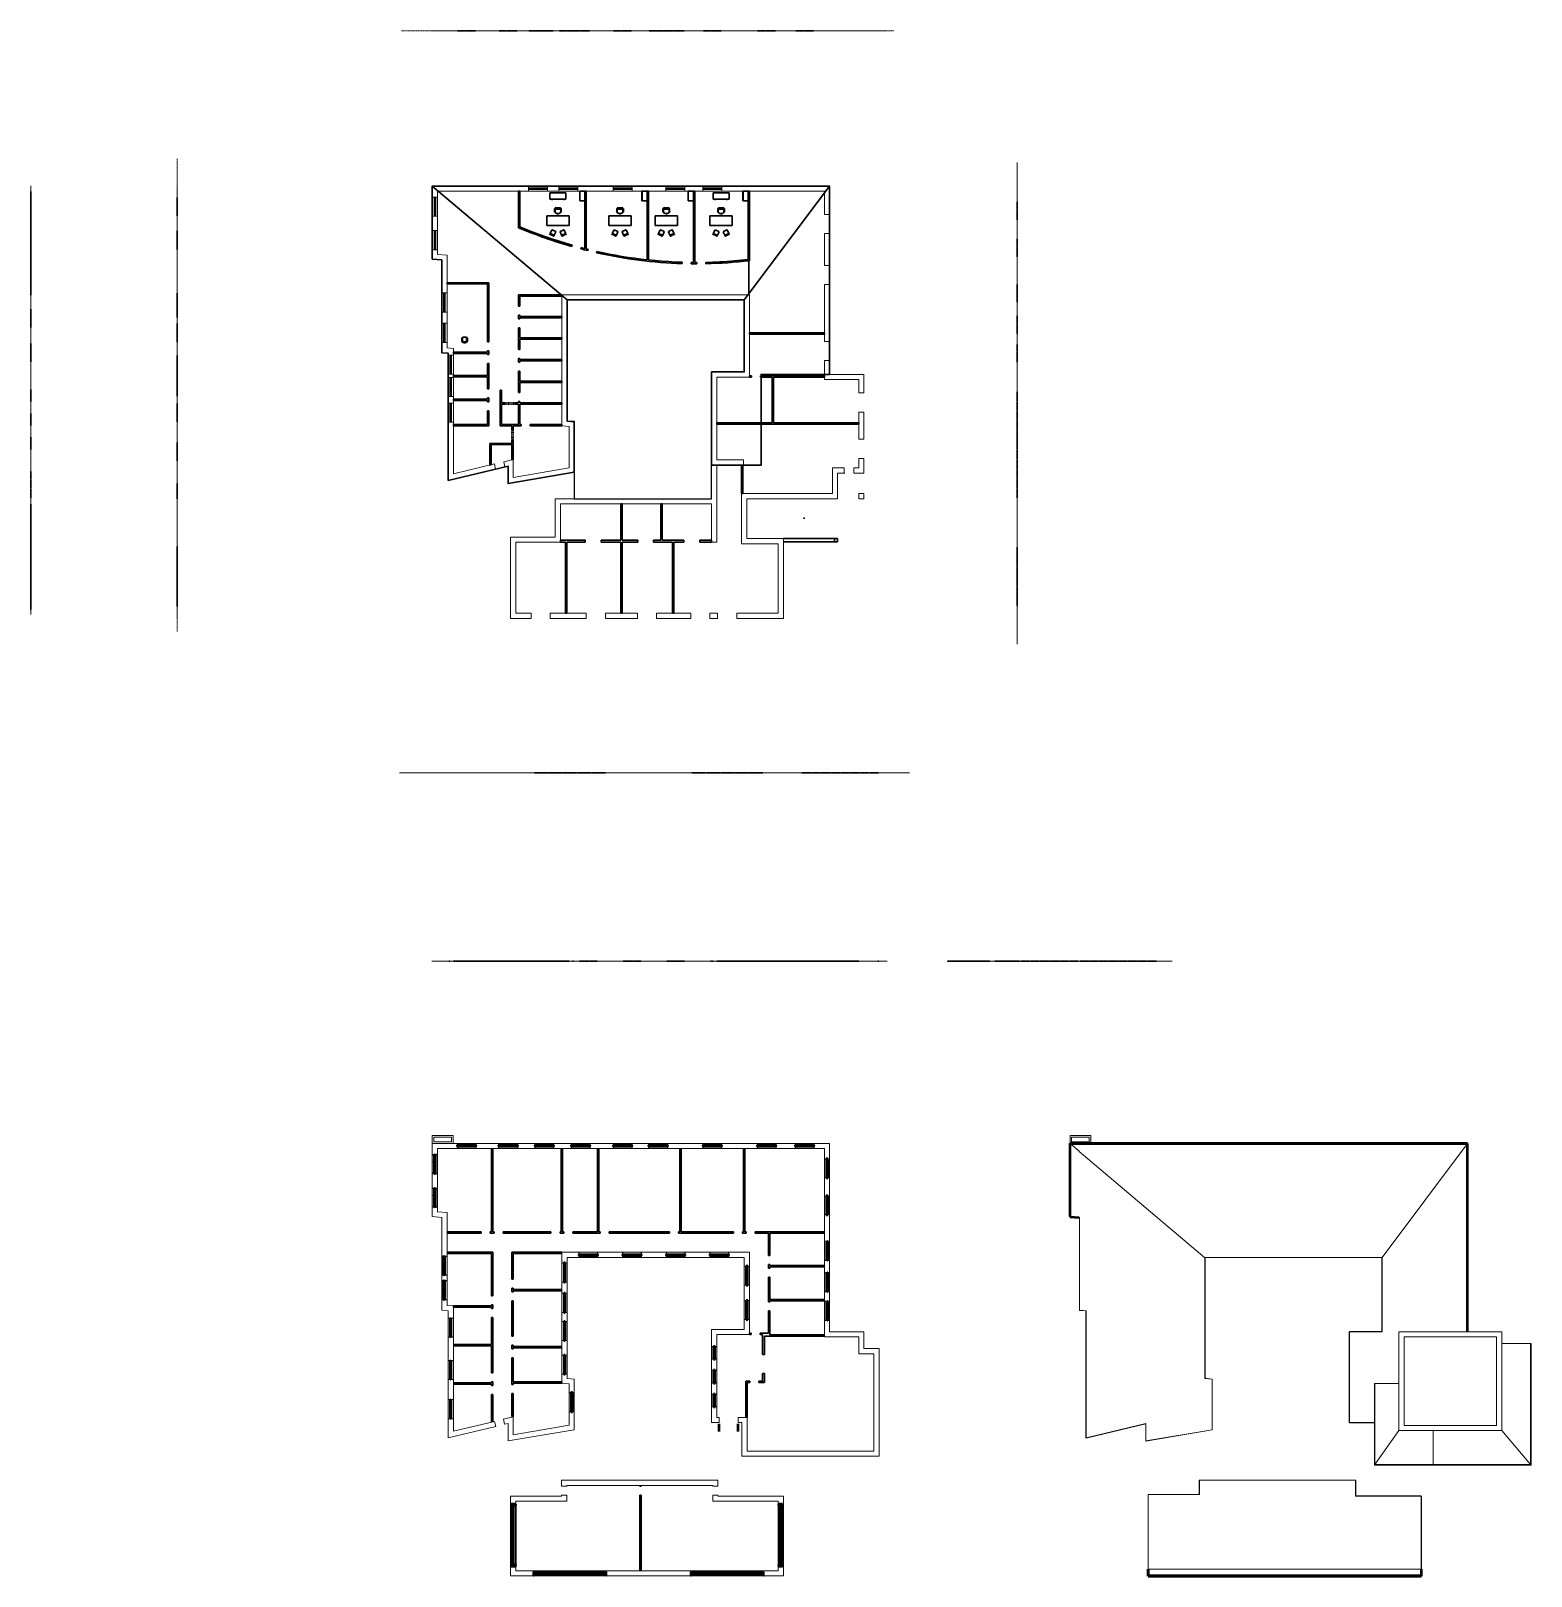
# Model space of a CAD drawing. Header units: inches. Extents: x -3048 to 2593, y -3508 to 2302.
import ezdxf

# ---------------------------------------------------------------- set-up
doc = ezdxf.new("R2010")
doc.units = ezdxf.units.IN
doc.header["$MEASUREMENT"] = 0
doc.linetypes.add('Dash 1_16_', pattern=[0.125, 0.0625, -0.0625])
doc.linetypes.add('Overhead', pattern=[0.15625, 0.09375, -0.0625])
doc.layers.add('3D-Terrain', color=96, linetype='Continuous')
for name, color, linetype, lineweight in [('A-AREA', 32, 'Continuous', 30), ('A-CLNG', 13, 'Continuous', 30), ('A-DOOR', 31, 'Continuous', 30), ('A-DOOR-FRAM', 31, 'Continuous', 13), ('A-DOOR-GLAZ', 31, 'Continuous', 50), ('A-GENM', 13, 'Continuous', 30), ('A-GLAZ', 151, 'Continuous', 30), ('A-ROOF', 132, 'Continuous', 13), ('A-ROOF-MCUT', 132, 'Continuous', 50), ('A-ROOF-OTLN', 132, 'Continuous', 9), ('A-WALL', 113, 'Continuous', 13), ('C-BLDG-PADS', 91, 'Continuous', 30), ('C-TOPO', 7, 'Dash 1_16_', 9), ('I-FURN', 30, 'Continuous', 30), ('I-WALL', 2, 'Continuous', 30), ('L-SITE-WALL', 31, 'Continuous', 30), ('S-STRS-MBND', 31, 'Continuous', 30)]:
    doc.layers.add(name, color=color, linetype=linetype, lineweight=lineweight)
doc.layers.get('A-DOOR').off()

# ---------------------------------------------------------------- blocks, each defined once
blk = doc.blocks.new('Opening-Arched - 36_ x 84_-103394-Level 1 New')
at = {"layer": 'A-GENM', "linetype": 'Overhead'}
for p, q in [((-18.3, 2.4), (17.7, 2.4)), ((-18.3, -2.4), (17.7, -2.4))]:
    blk.add_line(p, q, dxfattribs=at)
blk = doc.blocks.new('Golden Proportion - Wood 6_w-135343-Level 1 New')
at = {"layer": 'A-GLAZ', "lineweight": 20}
for p, q in [((-34.8, 3), (-36, 3)), ((-34.8, 1), (-34.8, 3)), ((-32.8, 2.5), (-34.8, 2.5)), ((-34.8, 2.5), (-34.8, 1)), ((-34.8, 1), (-32.8, 1)), ((-33.5, 1), (-34.8, 1)), ((-33.5, -3), (-33.5, 1)), ((-32.8, 1), (-32.8, 2.5)), ((-7.5, 2.5), (-9.5, 2.5)), ((-9.5, 2.5), (-9.5, 1)), ((-9.5, 1), (-7.5, 1)), ((-7.5, 1), (-7.5, 2.5)), ((34.7, 2.5), (32.7, 2.5)), ((32.7, 2.5), (32.7, 1)), ((32.7, 1), (34.7, 1)), ((34.7, 1), (33.5, 1)), ((33.5, 1), (33.5, -3)), ((34.7, 3), (34.7, 1)), ((36, 3), (34.7, 3)), ((34.7, 1), (34.7, 2.5)), ((-36, -3), (-33.5, -3)), ((33.5, -3), (36, -3))]:
    blk.add_line(p, q, dxfattribs=at)
at = {"layer": 'A-GLAZ', "lineweight": 9}
for p, q in [((34.7, 3), (-34.8, 3)), ((-32.8, 2.5), (-9.5, 2.5)), ((-9.5, 1), (-32.8, 1)), ((-7.5, 2.5), (32.7, 2.5)), ((32.7, 1), (-7.5, 1)), ((-33.5, -3), (33.5, -3))]:
    blk.add_line(p, q, dxfattribs=at)
at = {"layer": 'A-GLAZ', "lineweight": 30}
for p, q in [((-9.5, 2), (-32.8, 2)), ((-32.8, 2), (-32.8, 1.5)), ((-32.8, 1.5), (-9.5, 1.5)), ((-9.5, 1.5), (-9.5, 2)), ((32.7, 2), (-7.5, 2)), ((-7.5, 2), (-7.5, 1.5)), ((-7.5, 1.5), (32.7, 1.5)), ((32.7, 1.5), (32.7, 2))]:
    blk.add_line(p, q, dxfattribs=at)
blk = doc.blocks.new('Desk-Executive - Desk-Executive-124460-Level 1 New')
at = {"layer": 'I-FURN', "color": 50}
for p, q in [((-37.1, 18), (-37.1, -18)), ((46.9, 18), (-37.1, 18)), ((46.9, -18), (46.9, 18)), ((-37.1, -18), (46.9, -18))]:
    blk.add_line(p, q, dxfattribs=at)
blk = doc.blocks.new('Chair-Executive - Chair-Executive-124059-Level 1 New')
at = {"layer": 'I-FURN', "color": 50}
for p, q in [((-7.7, 4), (-7.1, 5.9)), ((-7.7, 4), (-5.6, 3.3)), ((-7.1, 5.9), (-5.2, 5.1)), ((-6.9, 2.7), (-6.9, -7.3)), ((-6.9, 2.7), (-5.7, 2.7)), ((-5.7, 2.7), (-5.7, -7.3)), ((-5.6, 3.3), (-5.2, 4.1)), ((-5.2, 5.1), (-5.2, -2.6)), ((0.8, 11.1), (10.3, 11.1)), ((4.6, 14.4), (4.6, 12.1)), ((4.6, 14.4), (6.6, 14.4)), ((4.6, 12.1), (6.6, 12.1)), ((5.3, 12.1), (5.3, 11.1)), ((5.3, 12.1), (5.8, 12.1)), ((5.3, 11.1), (5.8, 11.1)), ((5.8, 12.1), (5.8, 11.1)), ((6.6, 14.4), (6.6, 12.1)), ((16.3, 5.3), (18.2, 5.9)), ((16.3, 5.1), (16.3, -2.6)), ((16.7, 3.3), (16.3, 4.5)), ((18.8, 4), (16.7, 3.3)), ((16.8, 2.7), (16.8, -7.3)), ((18.1, 2.7), (16.8, 2.7)), ((18.1, 2.7), (18.1, -7.3)), ((18.2, 5.9), (18.8, 4)), ((-6.9, -7.3), (-5.7, -7.3)), ((-4.9, -8.7), (-4.9, -7)), ((-3.9, -9.7), (15, -9.7)), ((-1.6, -10.9), (-3.3, -9.7)), ((-2.9, -5), (14, -5)), ((-0.8, -9.7), (-1.6, -10.9)), ((11.9, -9.7), (12.7, -10.9)), ((12.7, -10.9), (14.3, -9.7)), ((16, -8.7), (16, -7)), ((18.1, -7.3), (16.8, -7.3))]:
    blk.add_line(p, q, dxfattribs=at)
for centre, radius, start, end in [((0.8, 5.1), 6, 90, 180), ((10.3, 5.1), 6, 0, 90), ((1.8, -2.6), 7, 180, 206.16584), ((-2.9, -7), 2, 90, 180), ((-3.9, -8.7), 0.993, 180, 270), ((14, -7), 2, 0, 90), ((15, -8.7), 0.993, 270, 0), ((9.3, -2.6), 7, 333.8316, 0)]:
    blk.add_arc(centre, radius, start, end, dxfattribs=at)
blk = doc.blocks.new('Chair-Breuer - Chair-Breuer-124905-Level 1 New')
at = {"layer": 'I-FURN', "color": 50}
for p, q in [((-8.5, 8.5), (-8.5, -5)), ((-7.5, 9.5), (7.5, 9.5)), ((8.5, 8.5), (8.5, -5)), ((-8.5, -6.9), (-8.5, -8.2)), ((-8, -6.4), (8, -6.4)), ((-8, -8.7), (8, -8.7)), ((-7.5, -6), (7.5, -6)), ((8.5, -6.9), (8.5, -8.2))]:
    blk.add_line(p, q, dxfattribs=at)
for centre, radius, start, end in [((-7.5, 8.5), 1, 90, 180), ((7.5, 8.5), 1, 0, 90), ((-8, -9.1), 0.593, 360, 180), ((-8, -9.1), 0.593, 180, 360), ((-7.5, -5), 1, 180, 270), ((-8, -6.9), 0.5, 90, 180), ((-8, -8.2), 0.5, 180, 270), ((8, -9.1), 0.593, 360, 180), ((8, -9.1), 0.593, 180, 360), ((7.5, -5), 1, 270, 360), ((8, -6.9), 0.5, 0, 90), ((8, -8.2), 0.5, 270, 0)]:
    blk.add_arc(centre, radius, start, end, dxfattribs=at)
blk = doc.blocks.new('Chair-Breuer - Chair-Breuer-125046-Level 1 New')
at = {"layer": 'I-FURN', "color": 50}
for p, q in [((-8.5, 6.9), (-8.5, 8.2)), ((-8.5, -8.5), (-8.5, 5)), ((-8, 8.7), (8, 8.7)), ((-8, 6.4), (8, 6.4)), ((-7.5, 6), (7.5, 6)), ((8.5, 6.9), (8.5, 8.2)), ((8.5, -8.5), (8.5, 5)), ((-7.5, -9.5), (7.5, -9.5))]:
    blk.add_line(p, q, dxfattribs=at)
for centre, radius, start, end in [((-8, 9.1), 0.593, 0, 180), ((-8, 9.1), 0.593, 180, 0), ((-8, 8.2), 0.5, 90, 180), ((-8, 6.9), 0.5, 180, 270), ((-7.5, 5), 1, 90, 180), ((8, 9.1), 0.593, 0, 180), ((8, 9.1), 0.593, 180, 0), ((7.5, 5), 1, 0, 90), ((8, 8.2), 0.5, 360, 90), ((8, 6.9), 0.5, 270, 360), ((-7.5, -8.5), 1, 180, 270), ((7.5, -8.5), 1, 270, 360)]:
    blk.add_arc(centre, radius, start, end, dxfattribs=at)
blk = doc.blocks.new('Cabinet File - Lateral 4 Drawer - 36_ x 20_ x 48_-125858-Level 1 New')
at = {"layer": 'I-FURN', "color": 50}
for p, q in [((-25.1, -26.8), (-25.1, -46.8)), ((10.9, -26.8), (-25.1, -26.8)), ((-25.1, -46.8), (10.9, -46.8)), ((-24.3, -46), (10.2, -46)), ((-24.3, -46.8), (-24.3, -46)), ((10.2, -46.8), (-24.3, -46.8)), ((10.2, -46), (10.2, -46.8)), ((10.9, -46.8), (10.9, -26.8))]:
    blk.add_line(p, q, dxfattribs=at)
blk = doc.blocks.new('Credenza - 60_ x 24_-125565-Level 1 New')
at = {"layer": 'I-FURN', "color": 50}
for p, q in [((-27.7, 12.2), (-27.7, -11.8)), ((-27.7, 12.2), (32.3, 12.2)), ((32.3, 12.2), (32.3, -11.8)), ((-27.7, -11.8), (32.3, -11.8)), ((-22.2, -12.1), (-21.9, -12.1)), ((-22.2, -13.1), (-22.2, -12.1)), ((-18.2, -13.1), (-22.2, -13.1)), ((-21.9, -12.1), (-21.9, -12.8)), ((-21.9, -12.8), (-18.4, -12.8)), ((-18.4, -12.1), (-18.2, -12.1)), ((-18.4, -12.8), (-18.4, -12.1)), ((-18.2, -12.1), (-18.2, -13.1)), ((22.8, -12.1), (23.1, -12.1)), ((22.8, -13.1), (22.8, -12.1)), ((26.8, -13.1), (22.8, -13.1)), ((23.1, -12.1), (23.1, -12.8)), ((23.1, -12.8), (26.6, -12.8)), ((26.6, -12.1), (26.8, -12.1)), ((26.6, -12.8), (26.6, -12.1)), ((26.8, -12.1), (26.8, -13.1))]:
    blk.add_line(p, q, dxfattribs=at)
blk = doc.blocks.new('OfficeChair - OfficeChair-132399-Level 1 New')
at = {"layer": 'I-FURN', "color": 50}
for p, q in [((-10.6, -5.7), (-10.6, 4.3)), ((-10.6, 4.3), (-7.5, 4.3)), ((-9, 7.3), (0, 7.3)), ((-7.5, 4.3), (-7.5, -5.9)), ((-2, 10.6), (0, 10.6)), ((2, 10.6), (0, 10.6)), ((9, 7.3), (0, 7.3)), ((10.6, 4.3), (7.5, 4.3)), ((7.5, 4.3), (7.5, -5.9)), ((10.6, -5.7), (10.6, 4.3)), ((-7.5, -5.9), (-10.6, -5.9)), ((0, -10.4), (-4, -10.4)), ((0, -10.4), (4, -10.4)), ((7.5, -5.9), (10.6, -5.9))]:
    blk.add_line(p, q, dxfattribs=at)
for centre, radius, start, end in [((-2, 1.6), 9, 90, 162.91014), ((2, 1.6), 9, 17.08986, 90), ((-4, -3.4), 7, 199.39885, 270), ((4, -3.4), 7, 270, 340.60115)]:
    blk.add_arc(centre, radius, start, end, dxfattribs=at)
blk = doc.blocks.new('Golden Proportion - Wood 6_w-V3-Level 1 New')
at = {"layer": 'A-GLAZ', "lineweight": 20}
for p, q in [((-34.8, 3), (-36, 3)), ((-36, 3), (-36, -3)), ((-34.8, 1), (-34.8, 3)), ((-32.8, 2.5), (-34.8, 2.5)), ((-34.8, 2.5), (-34.8, 1)), ((-34.8, 1), (-32.8, 1)), ((-33.5, 1), (-34.8, 1)), ((-33.5, -3), (-33.5, 1)), ((-32.8, 1), (-32.8, 2.5)), ((-7.5, 2.5), (-9.5, 2.5)), ((-9.5, 2.5), (-9.5, 1)), ((-9.5, 1), (-7.5, 1)), ((-7.5, 1), (-7.5, 2.5)), ((34.7, 2.5), (32.7, 2.5)), ((32.7, 2.5), (32.7, 1)), ((32.7, 1), (34.7, 1)), ((34.7, 1), (33.5, 1)), ((33.5, 1), (33.5, -3)), ((34.7, 3), (34.7, 1)), ((36, 3), (34.7, 3)), ((34.7, 1), (34.7, 2.5)), ((36, -3), (36, 3)), ((-36, -3), (-33.5, -3)), ((33.5, -3), (36, -3))]:
    blk.add_line(p, q, dxfattribs=at)
at = {"layer": 'A-GLAZ', "lineweight": 9}
for p, q in [((34.7, 3), (-34.8, 3)), ((-32.8, 2.5), (-9.5, 2.5)), ((-9.5, 1), (-32.8, 1)), ((-7.5, 2.5), (32.7, 2.5)), ((32.7, 1), (-7.5, 1)), ((-33.5, -3), (33.5, -3))]:
    blk.add_line(p, q, dxfattribs=at)
at = {"layer": 'A-GLAZ', "lineweight": 30}
for p, q in [((-9.5, 2), (-32.8, 2)), ((-32.8, 2), (-32.8, 1.5)), ((-32.8, 1.5), (-9.5, 1.5)), ((-9.5, 1.5), (-9.5, 2)), ((32.7, 2), (-7.5, 2)), ((-7.5, 2), (-7.5, 1.5)), ((-7.5, 1.5), (32.7, 1.5)), ((32.7, 1.5), (32.7, 2))]:
    blk.add_line(p, q, dxfattribs=at)
blk = doc.blocks.new('Opening-Arched - 48_ x 84_-104209-Level 1 New')
at = {"layer": 'A-GENM', "color": 50, "lineweight": 30}
for p, q in [((-24.3, 2.4), (23.7, 2.4)), ((-24.3, -2.4), (23.7, -2.4))]:
    blk.add_line(p, q, dxfattribs=at)
blk = doc.blocks.new('Golden Proportion - Wood 6_w-136416-Section 2')
at = {"layer": 'A-GLAZ', "color": 50}
for p, q in [((-322.2, 199.2), (-322.2, 157.3)), ((-322.2, 199.2), (-252.7, 199.2)), ((-320.2, 159.3), (-320.2, 197.2)), ((-320.2, 197.2), (-279.9, 197.2)), ((-279.9, 197.2), (-279.9, 159.3)), ((-277.9, 159.3), (-277.9, 197.2)), ((-277.9, 197.2), (-254.7, 197.2)), ((-254.7, 197.2), (-254.7, 159.3)), ((-252.7, 157.3), (-252.7, 199.2)), ((-322.2, 157.3), (-252.7, 157.3)), ((-279.9, 159.3), (-320.2, 159.3)), ((-254.7, 159.3), (-277.9, 159.3))]:
    blk.add_line(p, q, dxfattribs=at)
blk = doc.blocks.new('Golden Proportion - Wood 4_w-136637-Section 2')
at = {"layer": 'A-GLAZ', "color": 50}
for p, q in [((-20.2, 184.4), (-20.2, 157.2)), ((-20.2, 184.4), (25.3, 184.4)), ((-18.2, 159.3), (-18.2, 182.4)), ((-18.2, 182.4), (7.3, 182.4)), ((7.3, 182.4), (7.3, 159.3)), ((9.3, 159.3), (9.3, 182.4)), ((9.3, 182.4), (23.3, 182.4)), ((23.3, 182.4), (23.3, 159.3)), ((25.3, 157.2), (25.3, 184.4)), ((-20.2, 157.2), (25.3, 157.2)), ((7.3, 159.3), (-18.2, 159.3)), ((23.3, 159.3), (9.3, 159.3))]:
    blk.add_line(p, q, dxfattribs=at)
blk = doc.blocks.new('Golden Proportion - Wood 6_w-135343-South')
at = {"layer": 'A-GLAZ', "color": 8}
for p, q in [((-741.2, 55.2), (-741.2, 13.2)), ((-741.2, 55.2), (-671.7, 55.2)), ((-741.2, 13.2), (-671.7, 13.2)), ((-739.2, 15.2), (-739.2, 53.2)), ((-739.2, 53.2), (-698.9, 53.2)), ((-698.9, 15.2), (-739.2, 15.2)), ((-698.9, 53.2), (-698.9, 15.2)), ((-696.9, 15.2), (-696.9, 53.2)), ((-696.9, 53.2), (-673.7, 53.2)), ((-673.7, 15.2), (-696.9, 15.2)), ((-673.7, 53.2), (-673.7, 15.2)), ((-671.7, 13.2), (-671.7, 55.2))]:
    blk.add_line(p, q, dxfattribs=at)
blk = doc.blocks.new('Double-Glass 1 - 72_ x 84_-106700-West')
at = {"layer": 'A-DOOR-FRAM', "color": 8}
for p in [(-673.9, 0), (-672.9, 87)]:
    blk.add_line(p, (-673.9, 87), dxfattribs=at)
blk = doc.blocks.new('Double-Glass 1 - 72_ x 78_-129571-Level 2')
at = {"layer": 'A-DOOR-GLAZ', "color": 50}
for p, q in [((-35, -42.6), (-35, -13.8)), ((35, -13.8), (35, -42.6))]:
    blk.add_line(p, q, dxfattribs=at)
blk = doc.blocks.new('Golden Proportion - Wood 6_w-135343-Level 2')
at = {"layer": 'A-GLAZ', "color": 50, "lineweight": 50}
for p, q in [((-34.8, 3), (-36, 3)), ((-34.8, 1), (-34.8, 3)), ((-32.8, 2.5), (-34.8, 2.5)), ((-34.8, 2.5), (-34.8, 1)), ((-34.8, 1), (-32.8, 1)), ((-33.5, 1), (-34.8, 1)), ((-33.5, -3), (-33.5, 1)), ((-32.8, 1), (-32.8, 2.5)), ((-9.5, 2), (-32.8, 2)), ((-32.8, 2), (-32.8, 1.5)), ((-32.8, 1.5), (-9.5, 1.5)), ((-7.5, 2.5), (-9.5, 2.5)), ((-9.5, 2.5), (-9.5, 1)), ((-9.5, 1.5), (-9.5, 2)), ((-9.5, 1), (-7.5, 1)), ((-7.5, 1), (-7.5, 2.5)), ((32.7, 2), (-7.5, 2)), ((-7.5, 2), (-7.5, 1.5)), ((-7.5, 1.5), (32.7, 1.5)), ((34.7, 2.5), (32.7, 2.5)), ((32.7, 2.5), (32.7, 1)), ((32.7, 1.5), (32.7, 2)), ((32.7, 1), (34.7, 1)), ((34.7, 1), (33.5, 1)), ((33.5, 1), (33.5, -3)), ((34.7, 3), (34.7, 1)), ((36, 3), (34.7, 3)), ((34.7, 1), (34.7, 2.5)), ((-36, -3), (-33.5, -3)), ((33.5, -3), (36, -3))]:
    blk.add_line(p, q, dxfattribs=at)
at = {"layer": 'A-GLAZ', "color": 10}
for p, q in [((34.7, 3), (-34.8, 3)), ((-32.8, 2.5), (-9.5, 2.5)), ((-9.5, 1), (-32.8, 1)), ((-7.5, 2.5), (32.7, 2.5)), ((32.7, 1), (-7.5, 1)), ((-33.5, -3), (33.5, -3))]:
    blk.add_line(p, q, dxfattribs=at)
blk = doc.blocks.new('Golden Proportion - Wood 6_w-135604-Level 2')
at = {"layer": 'A-GLAZ', "color": 50, "lineweight": 50}
for p, q in [((-36, 3), (-33.5, 3)), ((-33.5, 3), (-33.5, -1)), ((33.5, 3), (36, 3)), ((33.5, -1), (33.5, 3)), ((-34.8, -3), (-36, -3)), ((-34.8, -1), (-32.8, -1)), ((-34.8, -2.5), (-34.8, -1)), ((-33.5, -1), (-34.8, -1)), ((-34.8, -1), (-34.8, -3)), ((-32.8, -2.5), (-34.8, -2.5)), ((-32.8, -1), (-32.8, -2.5)), ((-32.8, -2), (-32.8, -1.5)), ((-32.8, -1.5), (-9.5, -1.5)), ((-9.5, -2), (-32.8, -2)), ((-9.5, -1), (-7.5, -1)), ((-9.5, -2.5), (-9.5, -1)), ((-9.5, -1.5), (-9.5, -2)), ((-7.5, -2.5), (-9.5, -2.5)), ((-7.5, -1), (-7.5, -2.5)), ((-7.5, -2), (-7.5, -1.5)), ((-7.5, -1.5), (32.7, -1.5)), ((32.7, -2), (-7.5, -2)), ((32.7, -1), (34.7, -1)), ((32.7, -2.5), (32.7, -1)), ((32.7, -1.5), (32.7, -2)), ((34.7, -2.5), (32.7, -2.5)), ((34.7, -1), (33.5, -1)), ((34.7, -1), (34.7, -2.5)), ((34.7, -3), (34.7, -1)), ((36, -3), (34.7, -3))]:
    blk.add_line(p, q, dxfattribs=at)
at = {"layer": 'A-GLAZ', "color": 10}
for p, q in [((33.5, 3), (-33.5, 3)), ((-34.8, -3), (34.7, -3)), ((-32.8, -1), (-9.5, -1)), ((-9.5, -2.5), (-32.8, -2.5)), ((-7.5, -1), (32.7, -1)), ((32.7, -2.5), (-7.5, -2.5))]:
    blk.add_line(p, q, dxfattribs=at)
blk = doc.blocks.new('Windows 1 - Windows 1-126976-Level 2')
at = {"layer": 'A-GLAZ'}
h = blk.add_hatch(color=10, dxfattribs=at)
h.paths.add_polyline_path([(575, -524.2), (575, -516.2), (577, -516.2), (577, -507.5), (572, -507.5), (572, -524.2)], flags=0)
h.paths.add_polyline_path([(802.7, -524.2), (805.7, -524.2), (805.7, -507.5), (800.7, -507.5), (800.7, -516.2), (802.7, -516.2)], flags=0)
for points in [[(802.7, -517.5), (802.7, -517), (575, -517), (575, -517.5)], [(650, -518.2), (650, -516.2), (647, -516.2), (647, -518.2)], [(730.7, -518.2), (730.7, -516.2), (727.7, -516.2), (727.7, -518.2)]]:
    blk.add_hatch(color=10, dxfattribs=at).paths.add_polyline_path(points, flags=0)
at = {"layer": 'A-GLAZ', "color": 50, "lineweight": 50}
for p, q in [((577, -507.5), (572, -507.5)), ((572, -507.5), (572, -524.2)), ((575, -524.2), (575, -516.2)), ((575, -516.2), (577, -516.2)), ((802.7, -517), (575, -517)), ((575, -517), (575, -517.5)), ((575, -517.5), (802.7, -517.5)), ((577, -516.2), (577, -507.5)), ((650, -516.2), (647, -516.2)), ((647, -516.2), (647, -518.2)), ((647, -518.2), (650, -518.2)), ((650, -518.2), (650, -516.2)), ((730.7, -516.2), (727.7, -516.2)), ((727.7, -516.2), (727.7, -518.2)), ((727.7, -518.2), (730.7, -518.2)), ((730.7, -518.2), (730.7, -516.2)), ((805.7, -507.5), (800.7, -507.5)), ((800.7, -507.5), (800.7, -516.2)), ((800.7, -516.2), (802.7, -516.2)), ((802.7, -516.2), (802.7, -524.2)), ((802.7, -517.5), (802.7, -517)), ((805.7, -524.2), (805.7, -507.5)), ((572, -524.2), (575, -524.2)), ((802.7, -524.2), (805.7, -524.2))]:
    blk.add_line(p, q, dxfattribs=at)
at = {"layer": 'A-GLAZ', "color": 10}
for p, q in [((800.7, -507.5), (577, -507.5)), ((647, -516.2), (577, -516.2)), ((727.7, -516.2), (650, -516.2)), ((800.7, -516.2), (730.7, -516.2)), ((802.7, -524.2), (575, -524.2))]:
    blk.add_line(p, q, dxfattribs=at)
blk = doc.blocks.new('Windows 2 - Windows 2-128920-Level 2')
at = {"layer": 'A-GLAZ'}
h = blk.add_hatch(color=10, dxfattribs=at)
h.paths.add_polyline_path([(572, 481.4), (576, 481.4), (576, 489.4), (574, 489.4), (574, 495.4), (572, 495.4), (572, 487.8)], flags=0)
h.paths.add_polyline_path([(801.7, 481.4), (805.7, 481.4), (805.7, 495.4), (803.7, 495.4), (803.7, 489.4), (801.7, 489.4), (801.7, 487.8)], flags=0)
h.paths.add_polyline_path([(647, 488.4), (650, 488.4), (650, 490.4), (647, 490.4)], flags=0)
h.paths.add_polyline_path([(727.7, 488.4), (730.7, 488.4), (730.7, 490.4), (727.7, 490.4)], flags=0)
blk.add_hatch(color=10, dxfattribs=at).paths.add_polyline_path([(803.7, 489.1), (803.7, 489.6), (574, 489.6), (574, 489.1)], flags=0)
at = {"layer": 'A-GLAZ', "color": 50, "lineweight": 50}
for p, q in [((574, 495.4), (572, 495.4)), ((572, 495.4), (572, 481.4)), ((572, 481.4), (576, 481.4)), ((574, 489.4), (574, 495.4)), ((803.7, 489.6), (574, 489.6)), ((574, 489.6), (574, 489.1)), ((576, 489.4), (574, 489.4)), ((574, 489.1), (803.7, 489.1)), ((576, 481.4), (576, 489.4)), ((650, 490.4), (647, 490.4)), ((647, 490.4), (647, 488.4)), ((647, 488.4), (650, 488.4)), ((650, 488.4), (650, 490.4)), ((730.7, 490.4), (727.7, 490.4)), ((727.7, 490.4), (727.7, 488.4)), ((727.7, 488.4), (730.7, 488.4)), ((730.7, 488.4), (730.7, 490.4)), ((803.7, 489.4), (801.7, 489.4)), ((801.7, 489.4), (801.7, 481.4)), ((801.7, 481.4), (805.7, 481.4)), ((803.7, 495.4), (803.7, 489.4)), ((805.7, 495.4), (803.7, 495.4)), ((803.7, 489.1), (803.7, 489.6)), ((805.7, 481.4), (805.7, 495.4))]:
    blk.add_line(p, q, dxfattribs=at)
at = {"layer": 'A-GLAZ', "color": 10}
for p, q in [((574, 495.4), (803.7, 495.4)), ((576, 481.4), (801.7, 481.4))]:
    blk.add_line(p, q, dxfattribs=at)
blk = doc.blocks.new('Golden Proportion - Wood 6_w-136416-Level 2')
at = {"layer": 'A-GLAZ', "color": 50, "lineweight": 50}
for p, q in [((-34.8, 3), (-36, 3)), ((-36, 3), (-36, -3)), ((-34.8, 1), (-34.8, 3)), ((-32.8, 2.5), (-34.8, 2.5)), ((-34.8, 2.5), (-34.8, 1)), ((-34.8, 1), (-32.8, 1)), ((-33.5, 1), (-34.8, 1)), ((-33.5, -3), (-33.5, 1)), ((-32.8, 1), (-32.8, 2.5)), ((-9.5, 2), (-32.8, 2)), ((-32.8, 2), (-32.8, 1.5)), ((-32.8, 1.5), (-9.5, 1.5)), ((-7.5, 2.5), (-9.5, 2.5)), ((-9.5, 2.5), (-9.5, 1)), ((-9.5, 1.5), (-9.5, 2)), ((-9.5, 1), (-7.5, 1)), ((-7.5, 1), (-7.5, 2.5)), ((32.7, 2), (-7.5, 2)), ((-7.5, 2), (-7.5, 1.5)), ((-7.5, 1.5), (32.7, 1.5)), ((34.7, 2.5), (32.7, 2.5)), ((32.7, 2.5), (32.7, 1)), ((32.7, 1.5), (32.7, 2)), ((32.7, 1), (34.7, 1)), ((34.7, 1), (33.5, 1)), ((33.5, 1), (33.5, -3)), ((34.7, 3), (34.7, 1)), ((36, 3), (34.7, 3)), ((34.7, 1), (34.7, 2.5)), ((36, -3), (36, 3)), ((-36, -3), (-33.5, -3)), ((33.5, -3), (36, -3))]:
    blk.add_line(p, q, dxfattribs=at)
at = {"layer": 'A-GLAZ', "color": 10}
for p, q in [((34.7, 3), (-34.8, 3)), ((-32.8, 2.5), (-9.5, 2.5)), ((-9.5, 1), (-32.8, 1)), ((-7.5, 2.5), (32.7, 2.5)), ((32.7, 1), (-7.5, 1)), ((-33.5, -3), (33.5, -3))]:
    blk.add_line(p, q, dxfattribs=at)
blk = doc.blocks.new('Golden Proportion - Wood 4_w-136637-Level 2')
at = {"layer": 'A-GLAZ', "color": 50, "lineweight": 50}
for p, q in [((-22.8, 3), (-24, 3)), ((-24, 3), (-24, -3)), ((-22.8, 1), (-22.8, 3)), ((-20.8, 2.5), (-22.8, 2.5)), ((-22.8, 2.5), (-22.8, 1)), ((-22.8, 1), (-20.8, 1)), ((-21.5, 1), (-22.8, 1)), ((-21.5, -3), (-21.5, 1)), ((-20.8, 1), (-20.8, 2.5)), ((-6.7, 2), (-20.8, 2)), ((-20.8, 2), (-20.8, 1.5)), ((-20.8, 1.5), (-6.7, 1.5)), ((-4.7, 2.5), (-6.7, 2.5)), ((-6.7, 2.5), (-6.7, 1)), ((-6.7, 1.5), (-6.7, 2)), ((-6.7, 1), (-4.7, 1)), ((-4.7, 1), (-4.7, 2.5)), ((20.7, 2), (-4.7, 2)), ((-4.7, 2), (-4.7, 1.5)), ((-4.7, 1.5), (20.7, 1.5)), ((22.7, 2.5), (20.7, 2.5)), ((20.7, 2.5), (20.7, 1)), ((20.7, 1.5), (20.7, 2)), ((20.7, 1), (22.7, 1)), ((22.7, 1), (21.5, 1)), ((21.5, 1), (21.5, -3)), ((22.7, 3), (22.7, 1)), ((24, 3), (22.7, 3)), ((22.7, 1), (22.7, 2.5)), ((24, -3), (24, 3)), ((-24, -3), (-21.5, -3)), ((21.5, -3), (24, -3))]:
    blk.add_line(p, q, dxfattribs=at)
at = {"layer": 'A-GLAZ', "color": 10}
for p, q in [((22.7, 3), (-22.8, 3)), ((-20.8, 2.5), (-6.7, 2.5)), ((-6.7, 1), (-20.8, 1)), ((-4.7, 2.5), (20.7, 2.5)), ((20.7, 1), (-4.7, 1)), ((-21.5, -3), (21.5, -3))]:
    blk.add_line(p, q, dxfattribs=at)
blk = doc.blocks.new('Golden Proportion - Wood 6_w-V1-Level 2')
at = {"layer": 'A-GLAZ', "color": 50, "lineweight": 50}
for p, q in [((-34.8, 3), (-36, 3)), ((-36, 3), (-36, -3)), ((-34.8, 1), (-34.8, 3)), ((-32.8, 2.5), (-34.8, 2.5)), ((-34.8, 2.5), (-34.8, 1)), ((-34.8, 1), (-32.8, 1)), ((-33.5, 1), (-34.8, 1)), ((-33.5, -3), (-33.5, 1)), ((-32.8, 1), (-32.8, 2.5)), ((-9.5, 2), (-32.8, 2)), ((-32.8, 2), (-32.8, 1.5)), ((-32.8, 1.5), (-9.5, 1.5)), ((-7.5, 2.5), (-9.5, 2.5)), ((-9.5, 2.5), (-9.5, 1)), ((-9.5, 1.5), (-9.5, 2)), ((-9.5, 1), (-7.5, 1)), ((-7.5, 1), (-7.5, 2.5)), ((32.7, 2), (-7.5, 2)), ((-7.5, 2), (-7.5, 1.5)), ((-7.5, 1.5), (32.7, 1.5)), ((34.7, 2.5), (32.7, 2.5)), ((32.7, 2.5), (32.7, 1)), ((32.7, 1.5), (32.7, 2)), ((32.7, 1), (34.7, 1)), ((34.7, 1), (33.5, 1)), ((33.5, 1), (33.5, -3)), ((34.7, 3), (34.7, 1)), ((36, 3), (34.7, 3)), ((34.7, 1), (34.7, 2.5)), ((36, -3), (36, 3)), ((-36, -3), (-33.5, -3)), ((33.5, -3), (36, -3))]:
    blk.add_line(p, q, dxfattribs=at)
at = {"layer": 'A-GLAZ', "color": 10}
for p, q in [((34.7, 3), (-34.8, 3)), ((-32.8, 2.5), (-9.5, 2.5)), ((-9.5, 1), (-32.8, 1)), ((-7.5, 2.5), (32.7, 2.5)), ((32.7, 1), (-7.5, 1)), ((-33.5, -3), (33.5, -3))]:
    blk.add_line(p, q, dxfattribs=at)
blk = doc.blocks.new('Chimney - Chimney-126275-Level 3')
at = {"layer": 'A-WALL', "color": 8, "lineweight": 20}
for p, q in [((-784.2, -743), (-814.2, -743)), ((-814.2, -743), (-814.2, -821)), ((-808.2, -749), (-790.2, -749)), ((-808.2, -815), (-808.2, -749)), ((-790.2, -749), (-790.2, -815)), ((-784.2, -821), (-784.2, -743)), ((-814.2, -821), (-784.2, -821)), ((-790.2, -815), (-808.2, -815))]:
    blk.add_line(p, q, dxfattribs=at)

msp = doc.modelspace()

# ---------------------------------------------------------------- hatches: boundary and pattern name
at = {"layer": 'A-GLAZ'}
h = msp.add_hatch(color=10, dxfattribs=at)
h.paths.add_polyline_path([(-1158.1, -3504), (-1156.1, -3504), (-1156.1, -3497), (-1154.8, -3497), (-1154.8, -3492), (-1158.1, -3492)], flags=0)
h.paths.add_polyline_path([(-888.4, -3497), (-887.1, -3497), (-887.1, -3504), (-885.1, -3504), (-885.1, -3492), (-888.4, -3492)], flags=0)
for points in [[(-1156.1, -3497.3), (-887.1, -3497.3), (-887.1, -3496.8), (-1156.1, -3496.8)], [(-564.5, -3497.3), (-295.5, -3497.3), (-295.5, -3496.8), (-564.5, -3496.8)]]:
    msp.add_hatch(color=10, dxfattribs=at).paths.add_polyline_path(points, flags=0)
h = msp.add_hatch(color=10, dxfattribs=at)
h.paths.add_polyline_path([(-566.5, -3504), (-564.5, -3504), (-564.5, -3497), (-563.2, -3497), (-563.2, -3492), (-566.5, -3492)], flags=0)
h.paths.add_polyline_path([(-296.8, -3492), (-296.8, -3497), (-295.5, -3497), (-295.5, -3504), (-293.5, -3504), (-293.5, -3492)], flags=0)

# ---------------------------------------------------------------- linework, layer by layer
at = {"layer": '3D-Terrain', "extrusion": (0, -1, 0), "elevation": -1290.7}
msp.add_lwpolyline([(-1032.3, 119.9), (-365.8, 119.9)], dxfattribs=at)
msp.add_lwpolyline([(-1032.3, 119.9), (-365.8, 119.9)], dxfattribs=at)
at = {"layer": '3D-Terrain', "elevation": 119.9}
msp.add_lwpolyline([(-1032.3, 1290.7), (-1032.3, 835.5), (-1005.3, 835.5), (-1005.3, 643)], dxfattribs=at)
msp.add_lwpolyline([(-365.8, 1290.7), (-1032.3, 1290.7), (-1032.3, 835.5), (-1005.3, 835.5), (-1005.3, 643), (-1005.3, 543.3), (-488.8, 543.3), (-488.8, 1020.2), (-365.8, 1020.2), (-365.8, 1290.7)], close=True, dxfattribs=at)
at = {"layer": 'A-AREA'}
for p, q in [((-1539.1, 1719.2), (-1032.3, 1290.7)), ((-365.8, 1290.7), (-45.2, 1719.2)), ((-348.7, 1438.2), (-348.7, 1310.2))]:
    msp.add_line(p, q, dxfattribs=at)
msp.add_lwpolyline([(-1503.1, 1441.1), (-1539.1, 1444.3), (-1539.1, 1719.2), (-45.2, 1719.2), (-45.2, 1011.1), (-302.8, 1011.1), (-302.8, 669.6), (-488.8, 669.6), (-488.8, 1020.2), (-365.8, 1020.2), (-365.8, 1290.7), (-1032.3, 1290.7), (-1032.3, 835.5), (-1005.3, 832.5), (-1005.3, 643), (-1254.1, 600.5), (-1254.1, 666.3), (-1479.1, 612.3), (-1479.1, 1090.3), (-1503.1, 1092.4)], close=True, dxfattribs=at)
at = {"layer": 'A-CLNG', "extrusion": (-1, 0, 6.12323e-17)}
for p, q in [((-3048.4, 1309.5, 111.1), (-3048.4, 1699, 111.1)), ((-3048.4, 1320.9, 234.6), (-3048.4, 1698.9, 234.6)), ((-3048.4, 1698.9, 232.3), (-3048.4, 1309.4, 232.3)), ((-3048.4, 1698.9, 107.9), (-3048.4, 1309.5, 107.9)), ((-3048.4, 127.2, 107.9), (-3048.4, 523.1, 107.1)), ((-3048.4, 523, 111.1), (-3048.4, 127.2, 111.1))]:
    msp.add_line(p, q, dxfattribs=at)
at = {"layer": 'A-CLNG', "extrusion": (0, -1, 6.12323e-17)}
for p, q in [((-1024.8, -1195.9, 110.4), (-1459.8, -1195.9, 110.4)), ((-1459.8, -1195.9, 107.4), (-1024.8, -1195.9, 107.4)), ((-469.3, -1195.9, 110.4), (64.5, -1195.9, 110.4)), ((64.5, -1195.9, 107.4), (-469.3, -1195.9, 107.4))]:
    msp.add_line(p, q, dxfattribs=at)
at = {"layer": 'A-CLNG', "extrusion": (0, -1, 6.12323e-17), "elevation": 1195.9}
for points in [[(556.7, 42.3), (398.6, 42.3), (398.6, 45.3), (556.7, 45.3)], [(668.9, 42.3), (576.3, 42.3), (576.3, 45.3), (668.9, 45.3)]]:
    msp.add_lwpolyline(points, close=True, dxfattribs=at)
at = {"layer": 'A-GLAZ', "extrusion": (-1, 0, 6.12323e-17)}
for p, q in [((-3048.4, 1296, 156.2), (-3048.4, 1296, 200.5)), ((-3048.4, 1293, 200.5), (-3048.4, 1293, 156.2)), ((-2499, 600.7, 247.5), (-2499, 583.4, 247.5)), ((-2499, 583.4, 230), (-2499, 600.5, 230)), ((-2499, 600.5, 226.8), (-2499, 543.5, 226.8)), ((-2499, 583.4, 247.5), (-2499, 583.4, 230)), ((-2499, 577.4, 310.8), (-2499, 543.5, 310.8)), ((-2499, 546.9, 307.4), (-2499, 573.6, 307.4)), ((-2499, 552.9, 290.1), (-2499, 546.9, 290.1)), ((-2499, 548.8, 286.7), (-2499, 543.5, 286.7)), ((-2499, 546.9, 290.1), (-2499, 546.9, 307.4)), ((-2499, 545.4, 310.8), (-2499, 545.4, 286.7))]:
    msp.add_line(p, q, dxfattribs=at)
at = {"layer": 'A-GLAZ', "color": 50, "lineweight": 50}
for p, q in [((-1158.1, -3492), (-1158.1, -3504)), ((-1154.8, -3492), (-1158.1, -3492)), ((-1158.1, -3504), (-1156.1, -3504)), ((-887.1, -3496.8), (-1156.1, -3496.8)), ((-1156.1, -3504), (-1156.1, -3496.8)), ((-1156.1, -3497), (-1154.8, -3497)), ((-1156.1, -3497.3), (-887.1, -3497.3)), ((-1154.8, -3497), (-1154.8, -3492)), ((-885.1, -3492), (-888.4, -3492)), ((-888.4, -3492), (-888.4, -3497)), ((-888.4, -3497), (-887.1, -3497)), ((-887.1, -3496.8), (-887.1, -3504)), ((-887.1, -3504), (-885.1, -3504)), ((-885.1, -3504), (-885.1, -3492)), ((-566.5, -3492), (-566.5, -3504)), ((-563.2, -3492), (-566.5, -3492)), ((-566.5, -3504), (-564.5, -3504)), ((-295.5, -3496.8), (-564.5, -3496.8)), ((-564.5, -3504), (-564.5, -3496.8)), ((-564.5, -3497), (-563.2, -3497)), ((-564.5, -3497.3), (-295.5, -3497.3)), ((-563.2, -3497), (-563.2, -3492)), ((-293.5, -3492), (-296.8, -3492)), ((-296.8, -3492), (-296.8, -3497)), ((-296.8, -3497), (-295.5, -3497)), ((-295.5, -3496.8), (-295.5, -3504)), ((-295.5, -3504), (-293.5, -3504)), ((-293.5, -3504), (-293.5, -3492))]:
    msp.add_line(p, q, dxfattribs=at)
at = {"layer": 'A-GLAZ', "color": 10}
for p, q in [((-1156.1, -3504), (-887.1, -3504)), ((-888.4, -3492), (-1154.8, -3492)), ((-564.5, -3504), (-295.5, -3504)), ((-296.8, -3492), (-563.2, -3492))]:
    msp.add_line(p, q, dxfattribs=at)
at = {"layer": 'A-GLAZ', "extrusion": (0, 1, -1.83697e-16), "elevation": 2302.4}
for points in [[(1417.2, 197.5), (1443.3, 197.5), (1443.3, 159.1), (1417.2, 159.1)], [(1377.1, 197.5), (1414.2, 197.5), (1414.2, 159.1), (1377.1, 159.1)], [(1261.1, 197.5), (1287.1, 197.5), (1287.1, 159.1), (1261.1, 159.1)], [(1221, 197.5), (1258.1, 197.5), (1258.1, 159.1), (1221, 159.1)], [(1148.9, 76.2), (1174.9, 76.2), (1174.9, 37.8), (1148.9, 37.8)], [(1125, 197.5), (1151, 197.5), (1151, 159.1), (1125, 159.1)], [(1108.7, 76.2), (1145.9, 76.2), (1145.9, 37.8), (1108.7, 37.8)], [(1084.9, 197.5), (1122, 197.5), (1122, 159.1), (1084.9, 159.1)], [(1034.7, 76.2), (1060.7, 76.2), (1060.7, 37.8), (1034.7, 37.8)], [(994.6, 76.2), (1031.7, 76.2), (1031.7, 37.8), (994.6, 37.8)], [(988.2, 197.5), (1014.2, 197.5), (1014.2, 159.1), (988.2, 159.1)], [(948.1, 197.5), (985.2, 197.5), (985.2, 159.1), (948.1, 159.1)], [(830.8, 197.5), (856.8, 197.5), (856.8, 159.1), (830.8, 159.1)], [(830.8, 76.2), (856.8, 76.2), (856.8, 37.8), (830.8, 37.8)], [(790.7, 197.5), (827.8, 197.5), (827.8, 159.1), (790.7, 159.1)], [(790.7, 76.2), (827.8, 76.2), (827.8, 37.8), (790.7, 37.8)], [(697.2, 197.5), (723.3, 197.5), (723.3, 159.1), (697.2, 159.1)], [(657.1, 197.5), (694.2, 197.5), (694.2, 159.1), (657.1, 159.1)], [(632.6, 76.2), (658.6, 76.2), (658.6, 37.8), (632.6, 37.8)], [(592.5, 76.2), (629.6, 76.2), (629.6, 37.8), (592.5, 37.8)], [(493.1, 197.5), (519.1, 197.5), (519.1, 159.1), (493.1, 159.1)], [(493.1, 76.2), (519.1, 76.2), (519.1, 37.8), (493.1, 37.8)], [(453, 197.5), (490.1, 197.5), (490.1, 159.1), (453, 159.1)], [(453, 76.2), (490.1, 76.2), (490.1, 37.8), (453, 37.8)], [(289.1, 197.5), (315.1, 197.5), (315.1, 159.1), (289.1, 159.1)], [(249, 197.5), (286.1, 197.5), (286.1, 159.1), (249, 159.1)], [(146, 197.5), (172, 197.5), (172, 159.1), (146, 159.1)], [(105.9, 197.5), (143, 197.5), (143, 159.1), (105.9, 159.1)]]:
    msp.add_lwpolyline(points, close=True, dxfattribs=at)
at = {"layer": 'A-GLAZ', "extrusion": (-1, 0, 6.12323e-17)}
for points, elevation in [([(-1657.8, 157.9), (-1631.8, 157.9), (-1631.8, 196.3), (-1657.8, 196.3)], 3048.4), ([(-1628.8, 157.9), (-1591.7, 157.9), (-1591.7, 196.3), (-1628.8, 196.3)], 3048.4), ([(-1519, 157.9), (-1492.9, 157.9), (-1492.9, 196.3), (-1519, 196.3)], 3048.4), ([(-1489.9, 157.9), (-1453, 157.9), (-1453, 196.3), (-1489.9, 196.3)], 3048.4), ([(-1347.9, 196.3), (-1321.8, 196.3), (-1321.8, 157.9), (-1347.9, 157.9)], 3048.4), ([(-646.2, 247.5), (-618.9, 247.5), (-618.9, 230), (-646.2, 230)], 3048.4), ([(-615.5, 247.5), (-582.6, 247.5), (-582.6, 230), (-615.5, 230)], 3048.4), ([(-579.2, 247.5), (-546.2, 247.5), (-546.2, 230), (-579.2, 230)], 3048.4), ([(-580, 230), (-546.9, 230), (-546.9, 247.5), (-580, 247.5)], 2499), ([(-359.5, 159.1), (-288, 159.1), (-288, 224), (-359.5, 206.3)], 3048.4), ([(-363.2, 208.6), (-363.2, 156.2), (-138.6, 156.2), (-138.6, 264.7)], 2499), ([(-360.2, 206.3), (-360.2, 159.1), (-288.8, 159.1), (-288.8, 224)], 2499), ([(-285, 159.1), (-215.3, 159.1), (-215.3, 242.3), (-285, 224.9)], 3048.4), ([(-285.8, 159.1), (-216, 159.1), (-216, 242.3), (-285.8, 224.9)], 2499), ([(-212.3, 243), (-212.3, 159.1), (-140.8, 159.1), (-140.8, 260.9)], 3048.4), ([(-213, 159.1), (-141.6, 159.1), (-141.6, 260.9), (-213, 243)], 2499)]:
    msp.add_lwpolyline(points, close=True, dxfattribs=dict(at, elevation=elevation))
at = {"layer": 'A-GLAZ', "extrusion": (1, 0, -1.83697e-16), "elevation": 659.8}
for points in [[(1632.6, 157.7), (1658.6, 157.7), (1658.6, 196.3), (1632.6, 196.3)], [(1592.5, 157.7), (1629.6, 157.7), (1629.6, 196.3), (1592.5, 196.3)], [(1493.7, 157.7), (1519.7, 157.7), (1519.7, 196.3), (1493.7, 196.3)], [(1453.6, 157.7), (1490.7, 157.7), (1490.7, 196.3), (1453.6, 196.3)], [(1322.6, 157.7), (1348.6, 157.7), (1348.6, 196.3), (1322.6, 196.3)], [(1282.5, 157.7), (1319.6, 157.7), (1319.6, 196.3), (1282.5, 196.3)], [(1204.6, 157.7), (1230.6, 157.7), (1230.6, 196.3), (1204.6, 196.3)], [(1164.5, 157.7), (1201.6, 157.7), (1201.6, 196.3), (1164.5, 196.3)], [(1097.1, 157.7), (1123.1, 157.7), (1123.1, 196.3), (1097.1, 196.3)], [(1057, 157.7), (1094.1, 157.7), (1094.1, 196.3), (1057, 196.3)], [(911.7, 289.9), (944.8, 289.9), (944.8, 307.4), (911.7, 307.4)], [(875.2, 289.9), (908.3, 289.9), (908.3, 307.4), (875.2, 307.4)], [(838.7, 289.9), (871.8, 289.9), (871.8, 307.4), (838.7, 307.4)], [(802.3, 289.9), (835.3, 289.9), (835.3, 307.4), (802.3, 307.4)], [(765.8, 289.9), (798.9, 289.9), (798.9, 307.4), (765.8, 307.4)], [(729.3, 289.9), (762.4, 289.9), (762.4, 307.4), (729.3, 307.4)], [(692.8, 289.9), (725.9, 289.9), (725.9, 307.4), (692.8, 307.4)], [(656.3, 289.9), (689.4, 289.9), (689.4, 307.4), (656.3, 307.4)], [(619.9, 289.9), (652.9, 289.9), (652.9, 307.4), (619.9, 307.4)], [(583.4, 289.9), (616.5, 289.9), (616.5, 307.4), (583.4, 307.4)], [(546.9, 289.9), (580, 289.9), (580, 307.4), (546.9, 307.4)], [(288.8, 158.9), (360.2, 158.9), (360.2, 206.1), (288.8, 224)], [(216, 158.9), (285.8, 158.9), (285.8, 224.9), (216, 242.3)], [(141.6, 158.9), (213, 158.9), (213, 243), (141.6, 260.9)]]:
    msp.add_lwpolyline(points, close=True, dxfattribs=at)
at = {"layer": 'A-GLAZ', "extrusion": (-1, 0, 6.12323e-17), "elevation": 3048.4}
for points in [[(-1309.5, 196.3), (-1318.9, 196.3), (-1318.9, 157.9), (-1309.5, 157.9)], [(-572.8, 307.4), (-546.2, 307.4), (-546.2, 290.1), (-552.1, 290.1)]]:
    msp.add_lwpolyline(points, dxfattribs=at)
at = {"layer": 'A-GLAZ', "extrusion": (0, -1, 6.12323e-17)}
for points, elevation in [([(-1155.1, 123.1), (-1103.3, 123.1), (-1103.3, 214.2), (-1155.1, 214.2)], 487.1), ([(-1100.3, 123.1), (-1050, 123.1), (-1050, 214.2), (-1100.3, 214.2)], 487.1), ([(-1047, 123.1), (-996.4, 123.1), (-996.4, 214.2), (-1047, 214.2)], 487.1), ([(-993.4, 123.1), (-943.1, 123.1), (-943.1, 214.2), (-993.4, 214.2)], 487.1), ([(-940.1, 123.1), (-888.3, 123.1), (-888.3, 214.2), (-940.1, 214.2)], 487.1), ([(-563.4, 123.1), (-511.5, 123.1), (-511.5, 214.2), (-563.4, 214.2)], 487.1), ([(-508.5, 123.1), (-458.2, 123.1), (-458.2, 214.2), (-508.5, 214.2)], 487.1), ([(-455.2, 123.1), (-404.6, 123.1), (-404.6, 214.2), (-455.2, 214.2)], 487.1), ([(-401.6, 123.1), (-351.3, 123.1), (-351.3, 214.2), (-401.6, 214.2)], 487.1), ([(-348.3, 123.1), (-296.5, 123.1), (-296.5, 214.2), (-348.3, 214.2)], 487.1), ([(-149.3, 289.9), (-116.2, 289.9), (-116.2, 307.4), (-149.3, 307.4)], 487.1), ([(-113, 289.9), (-79.9, 289.9), (-79.9, 307.4), (-113, 307.4)], 487.1), ([(-76.7, 289.9), (-43.7, 289.9), (-43.7, 307.4), (-76.7, 307.4)], 487.1), ([(-40.3, 289.9), (-7.2, 289.9), (-7.2, 307.4), (-40.3, 307.4)], 487.1), ([(-4, 289.9), (29.1, 289.9), (29.1, 307.4), (-4, 307.4)], 487.1), ([(32.3, 289.9), (65.3, 289.9), (65.3, 307.4), (32.3, 307.4)], 487.1), ([(68.5, 289.9), (101.6, 289.9), (101.6, 307.4), (68.5, 307.4)], 487.1), ([(104.8, 289.9), (137.9, 289.9), (137.9, 307.4), (104.8, 307.4)], 487.1), ([(-1476.2, 155.4), (-1473.2, 155.4), (-1473.2, 200), (-1476.2, 200)], 1195.9), ([(-1476.2, 34.2), (-1473.2, 34.2), (-1473.2, 78.8), (-1476.2, 78.8)], 1195.9), ([(-1442.9, 158.6), (-1416.9, 158.6), (-1416.9, 197), (-1442.9, 197)], 1195.9), ([(-1413.9, 158.6), (-1377, 158.6), (-1377, 197), (-1413.9, 197)], 1195.9), ([(-1287, 158.6), (-1261, 158.6), (-1261, 197), (-1287, 197)], 1195.9), ([(-1258, 197), (-1220.8, 197), (-1220.8, 158.6), (-1258, 158.6)], 1195.9), ([(-1150.9, 158.6), (-1124.8, 158.6), (-1124.8, 197), (-1150.9, 197)], 1195.9), ([(-1121.9, 197), (-1084.7, 197), (-1084.7, 158.6), (-1121.9, 158.6)], 1195.9), ([(-1011.4, 155.4), (-1008.4, 155.4), (-1008.4, 200), (-1011.4, 200)], 1195.9), ([(-948, 197), (-985.1, 197), (-985.1, 158.6), (-948, 158.6)], 1195.9), ([(-919, 158.6), (-945, 158.6), (-945, 197), (-919, 197)], 1195.9), ([(-783.9, 197), (-821.1, 197), (-821.1, 158.6), (-783.9, 158.6)], 1195.9), ([(-754.9, 158.6), (-781, 158.6), (-781, 197), (-754.9, 197)], 1195.9), ([(-620.1, 197), (-657.2, 197), (-657.2, 158.6), (-620.1, 158.6)], 1195.9), ([(-591.1, 158.6), (-617.1, 158.6), (-617.1, 197), (-591.1, 197)], 1195.9), ([(-485.7, 155.4), (-482.7, 155.4), (-482.7, 185), (-485.7, 185)], 1195.9), ([(-314.8, 197), (-289, 197), (-289, 158.6), (-314.8, 158.6)], 1195.9), ([(-285.8, 158.6), (-248.9, 158.6), (-248.9, 197), (-285.8, 197)], 1195.9), ([(-171.9, 197), (-145.9, 197), (-145.9, 158.6), (-171.9, 158.6)], 1195.9), ([(-142.9, 158.6), (-105.8, 158.6), (-105.8, 197), (-142.9, 197)], 1195.9), ([(136.6, 310.3), (138.7, 310.3), (138.7, 286.1), (136.6, 286.1)], 1195.9), ([(428.4, 93.3), (454.5, 93.3), (454.5, 131.9), (428.4, 131.9)], 1195.9), ([(674.2, 164.3), (707.1, 164.3), (707.1, 181.8), (674.2, 181.8)], 1195.9), ([(710.7, 164.3), (743.5, 164.3), (743.5, 181.8), (710.7, 181.8)], 1195.9), ([(746.9, 164.3), (780, 164.3), (780, 181.8), (746.9, 181.8)], 1195.9), ([(783.4, 164.3), (816.5, 164.3), (816.5, 181.8), (783.4, 181.8)], 1195.9), ([(819.9, 164.3), (853, 164.3), (853, 181.8), (819.9, 181.8)], 1195.9), ([(856.4, 164.3), (889.2, 164.3), (889.2, 181.8), (856.4, 181.8)], 1195.9), ([(896.1, 224.3), (929.1, 224.3), (929.1, 241.8), (896.1, 241.8)], 1195.9), ([(932.3, 224.3), (965.4, 224.3), (965.4, 241.8), (932.3, 241.8)], 1195.9), ([(968.6, 224.3), (1001.7, 224.3), (1001.7, 241.8), (968.6, 241.8)], 1195.9), ([(1005.1, 224.3), (1038.1, 224.3), (1038.1, 241.8), (1005.1, 241.8)], 1195.9), ([(1041.3, 224.3), (1074.4, 224.3), (1074.4, 241.8), (1041.3, 241.8)], 1195.9), ([(1077.6, 224.3), (1110.7, 224.3), (1110.7, 241.8), (1077.6, 241.8)], 1195.9), ([(1113.9, 224.3), (1146.9, 224.3), (1146.9, 241.8), (1113.9, 241.8)], 1195.9), ([(1150.1, 224.3), (1183.2, 224.3), (1183.2, 241.8), (1150.1, 241.8)], 1195.9)]:
    msp.add_lwpolyline(points, close=True, dxfattribs=dict(at, elevation=elevation))
at = {"layer": 'A-GLAZ', "extrusion": (0, -1, 6.12323e-17), "elevation": 1195.9}
for points in [[(-488.7, 197), (-493, 197), (-493, 158.6), (-488.7, 158.6)], [(398.6, 131.9), (425.5, 131.9), (425.5, 93.3), (398.6, 93.3)], [(556.7, 131.9), (552.4, 131.9), (552.4, 93.3), (556.7, 93.3)]]:
    msp.add_lwpolyline(points, dxfattribs=at)
at = {"layer": 'A-ROOF', "extrusion": (0, 1, -1.83697e-16)}
for p, q in [((-335.9, 2302.4, 330.5), (-302.8, 2302.4, 372.1)), ((-302.8, 2302.4, 360.1), (-326.3, 2302.4, 330.5)), ((84, 2302.4, 633.4), (-302.8, 2302.4, 657.3)), ((83.8, 2302.4, 519.3), (-302.8, 2302.4, 543.4)), ((-302.6, 2302.4, 546.3), (84, 2302.4, 522.2)), ((83.9, 2302.4, 432), (171.3, 2302.4, 322.8)), ((171.3, 2302.4, 310.8), (83.9, 2302.4, 420.1)), ((171.3, 2302.4, 322.8), (171.3, 2302.4, 310.8))]:
    msp.add_line(p, q, dxfattribs=at)
at = {"layer": 'A-ROOF', "extrusion": (1, 0, -1.83697e-16)}
for p, q in [((659.8, 1807.9), (659.8, -3.1)), ((659.8, 1011.1, 519), (659.8, 1011.1, 546.1)), ((659.8, 1011.1, 546.1), (659.8, 963.5, 546.1)), ((659.8, 963.5, 522), (659.8, 1011.1, 522)), ((659.8, 978.5, 322.8), (659.8, 978.5, 432)), ((659.8, 978.5, 432), (659.8, 650.2, 432)), ((659.8, 963.5, 546.1), (659.8, 925.1, 525.2)), ((659.8, 925.1, 501.1), (659.8, 963.5, 522)), ((659.8, 963.5, 546.1), (659.8, 963.5, 519)), ((659.8, 925.1, 525.2), (659.8, 925.1, 522.2)), ((659.8, 925.1, 522.2), (659.8, 924.3, 516.7)), ((659.8, 913.4, 491.7), (659.8, 925.1, 491.7)), ((659.8, 925.1, 491.7), (659.8, 925.1, 498.1)), ((659.8, 925.1, 498.1), (659.8, 924.2, 492.6)), ((659.8, 925.1, 498.1), (659.8, 925.1, 522.2)), ((659.8, 924.3, 516.7), (659.8, 914.1, 516.7)), ((659.8, 924.3, 516.7), (659.8, 924.1, 492.6)), ((659.8, 924.2, 492.6), (659.8, 914.3, 492.6)), ((659.8, 914.3, 492.6), (659.8, 913.4, 498.1)), ((659.8, 914.1, 516.7), (659.8, 914.3, 492.6)), ((659.8, 914.1, 516.7), (659.8, 913.4, 522.2)), ((659.8, 913.4, 522.2), (659.8, 913.4, 525.2)), ((659.8, 913.4, 525.2), (659.8, 650.2, 657.1)), ((659.8, 650.2, 633.2), (659.8, 913.4, 501.1)), ((659.8, 913.4, 522.2), (659.8, 913.4, 491.7)), ((659.8, 650.2, 432), (659.8, 520.5, 322.8)), ((659.8, 650.2, 657.1), (659.8, 650.2, 630.2)), ((659.8, 543.5, 282), (659.8, 520.5, 262.6)), ((659.8, 520.5, 250.7), (659.8, 543.5, 270.1)), ((659.8, 520.5, 250.7), (659.8, 543.5, 250.7)), ((659.8, 520.5, 262.6), (659.8, 520.5, 250.7)), ((659.8, 393.5, 243), (659.8, 393.5, 254.9))]:
    msp.add_line(p, q, dxfattribs=at)
at = {"layer": 'A-ROOF', "extrusion": (-1, 0, 6.12323e-17)}
for p, q in [((-3048.4, 1010.3, 330.2), (-3048.4, 1719.4, 330.2)), ((-3048.4, 1289.9, 240), (-3048.4, 1719.4, 330.2)), ((-3048.4, 1719.3, 318.1), (-3048.4, 1719.4, 330.2)), ((-3048.4, 1719.3, 318.3), (-3048.4, 1289.9, 228.1)), ((-2499, 1719.9, 319.2), (-2499, 1719.9)), ((-2499, 1719.2, 330.5), (-2499, 1717.9, 330.2)), ((-2499, 1444.3, 330.2), (-2499, 1444.3, -2.1)), ((-3048.4, 1019.5, 228.1), (-3048.4, 1290.1, 228.1)), ((-3048.4, 1289.9, 232.5), (-3048.4, 1289.9, 240)), ((-3048.4, 668.8, 193.5), (-3048.4, 1019.4, 193.5)), ((-3048.4, 1019.4, 193.5), (-3048.4, 1019.4, 194.3)), ((-3048.4, 1010.4, 257.7), (-3048.4, 698.9, 257.7)), ((-3048.4, 1010.4, 543.4), (-3048.4, 1010.4, 546.3)), ((-3048.4, 1010.4, 546.3), (-3048.4, 962.8, 546.3)), ((-3048.4, 962.8, 546.3), (-3048.4, 924.4, 525.4)), ((-3048.4, 924.4, 525.4), (-3048.4, 924.4, 522.5)), ((-3048.4, 912.7, 522.5), (-3048.4, 912.7, 525.4)), ((-3048.4, 912.7, 525.4), (-3048.4, 649.4, 657.3)), ((-3048.4, 698.9, 250.7), (-3048.4, 698.9, 372.1)), ((-3048.4, 698.9, 372.1), (-3048.4, 649.4, 372.1)), ((-3048.4, 519.7, 262.8), (-3048.4, 698.9, 262.8)), ((-3048.4, 698.9, 250.7), (-3048.4, 519.7, 250.7)), ((-3048.4, 668.8, 193.5), (-3048.4, 668.8, 250.7)), ((-3048.4, 649.4, 654.3), (-3048.4, 649.4, 657.3)), ((-3048.4, 649.4, 432.2), (-3048.4, 519.7, 322.8)), ((-3048.4, 519.7, 310.8), (-3048.4, 649.4, 420.3)), ((-3048.4, 649.4, 372.1), (-3048.4, 519.7, 262.8)), ((-3048.4, 519.7, 310.8), (-3048.4, 542.7, 310.8)), ((-3048.4, 519.7, 322.8), (-3048.4, 519.7, 310.8)), ((-3048.4, 519.7, 250.7), (-3048.4, 519.7, 262.8))]:
    msp.add_line(p, q, dxfattribs=at)
at = {"layer": 'A-ROOF', "extrusion": (0, -1, 6.12323e-17)}
for p, q in [((-1661.8, -487.1), (255, -487.1)), ((-1245.2, -487.1, 277.8), (-1539.1, -487.1, 330)), ((-1539.1, -487.1, 330), (-1539.1, -487.1, 318.1)), ((-1539.1, -487.1, 330), (-1245.2, -487.1, 330)), ((-1503.3, -487.1, 311.7), (-1503.3, -487.1, 323.6)), ((-1479.2, -487.1, 307.4), (-1479.2, -487.1, 319.4)), ((-1254.1, -487.1, 267.3), (-1254.1, -487.1, 279.4)), ((-1245.2, -487.1, 265.8), (-1245.2, -487.1, 277.8)), ((-1245.2, -487.1, 277.8), (-1245.2, -487.1, 330)), ((-1245.2, -487.1, 330), (-336.3, -487.1, 330)), ((-339.4, -487.1, 326.2), (-1245.2, -487.1, 326.2)), ((-218.8, -487.1, 326.2), (-339.4, -487.1, 326.2)), ((-339.4, -487.1, 326.2), (-302.7, -487.1, 372.1)), ((-302.7, -487.1, 372.1), (-182.6, -487.1, 372.1)), ((-302.4, -487.1, 657.1), (-302.7, -487.1, 654.1)), ((84.1, -487.1, 633.2), (-302.4, -487.1, 657.1)), ((-218.8, -487.1, 314.2), (-218.8, -487.1, 326.2)), ((-182.6, -487.1, 322.8), (-182.6, -487.1, 432)), ((-182.6, -487.1, 432), (83.9, -487.1, 432)), ((83.9, -487.1, 432), (171.4, -487.1, 322.8)), ((83.9, -487.1, 630.2), (84.1, -487.1, 633.2)), ((-1539.1, -1195.9, 329.5), (-1541.2, -1195.9, 317.9)), ((-1541.2, -1195.9, 317.9), (-1005.4, -1195.9, 222.8)), ((-302.7, -1195.9, 329.5), (-1539.1, -1195.9, 329.5)), ((-1005.4, -1195.9, 234.7), (-1539, -1195.9, 330)), ((-1031.7, -1195.9, 239.4), (-365.7, -1195.9, 239.4)), ((-1005.4, -1195.9, 222.8), (-1005.4, -1195.9, 234.7)), ((-408.5, -1195.9, 227.5), (-1005.4, -1195.9, 227.5)), ((-302.7, -1195.9, 245.2), (-488.7, -1195.9, 192.9)), ((-346.2, -1195.9, 233), (-346.2, -1195.9, 119.5)), ((-283.2, -1195.9, 520.6), (64.5, -1195.9, 499.2)), ((64.5, -1195.9, 492.8), (-283.2, -1195.9, 514.2)), ((-64.6, -1195.9, 224.9), (-64.6, -1195.9, 119.5)), ((83.9, -1195.9, 498), (86.9, -1195.9, 497.8)), ((86.9, -1195.9, 491.4), (83.9, -1195.9, 491.6)), ((86.9, -1195.9, 497.8), (86.9, -1195.9, 491.4)), ((398.6, -1195.9, -65.6), (1242.4, -1195.9, -65.6)), ((398.6, -1195.9, 264.4), (709.1, -1195.9, 264.4)), ((670.8, -1195.9, 174.4), (398.6, -1195.9, 174.4)), ((398.6, -1195.9, 162.4), (637.1, -1195.9, 162.4)), ((670.8, -1195.9, 171.8), (556.7, -1195.9, 139.8)), ((556.7, -1195.9, 139.8), (556.7, -1195.9, 127.9)), ((556.7, -1195.9, 127.9), (670.8, -1195.9, 159.9)), ((655.2, -1195.9, 197), (742.7, -1195.9, 306.4)), ((655.2, -1195.9, 197), (892.7, -1195.9, 197)), ((892.7, -1195.9, 185), (655.2, -1195.9, 185)), ((655.2, -1195.9, 185), (655.2, -1195.9, 197)), ((670.8, -1195.9, 159.9), (670.8, -1195.9, 171.8)), ((742.7, -1195.9, 306.4), (862.8, -1195.9, 306.4)), ((742.9, -1195.9, 591.4), (742.7, -1195.9, 588.4)), ((1129.5, -1195.9, 567.5), (742.9, -1195.9, 591.4)), ((862.8, -1195.9, 257.1), (862.8, -1195.9, 366.4)), ((862.8, -1195.9, 366.4), (1129.2, -1195.9, 366.4)), ((1129.2, -1195.9, 366.4), (1216.7, -1195.9, 257.1)), ((1129.2, -1195.9, 564.5), (1129.5, -1195.9, 567.5))]:
    msp.add_line(p, q, dxfattribs=at)
at = {"layer": 'A-ROOF'}
for p, q in [((893.8, -1910.3), (859, -1880.8)), ((893.8, -1911.6), (1364.2, -2309.3)), ((2352.9, -1880.8), (2032.4, -2309.3)), ((2352.9, -2588.9), (2352.9, -1880.8)), ((859, -2155.7), (895, -2158.9)), ((895, -2158.9), (895, -2507.6)), ((1364.2, -2309.3), (2032.4, -2309.3)), ((1365.8, -2764.5), (1365.8, -2310.1)), ((2032.4, -2309.3), (2032.4, -2588.9)), ((895, -2507.6), (919, -2509.7)), ((919, -2509.7), (919, -2987.7)), ((2031.6, -2588.9), (1909.3, -2588.9)), ((1909.3, -2588.9), (1909.3, -2930.4)), ((2329.9, -2588.9), (2352.9, -2588.9)), ((2592.5, -2632.9), (2481.9, -2632.9)), ((2590.6, -2632.9), (2590.6, -3087.9)), ((1392.8, -2767.5), (1365.8, -2764.5)), ((1392.8, -2957), (1392.8, -2767.5)), ((2095.4, -2783.9), (2003.4, -2783.9)), ((2005.4, -2783.9), (2005.4, -3087.9)), ((919, -2987.7), (1144, -2933.7)), ((1144, -2934.5), (1144, -2999.5)), ((1144, -2999.5), (1392.8, -2957)), ((1909.3, -2930.4), (2003.4, -2930.4)), ((2095.4, -2960.4), (2005.4, -3087.9)), ((2224.4, -2960.4), (2224.4, -3087.9)), ((2481.9, -2960.4), (2590.6, -3087.9)), ((2005.4, -3087.9), (2590.6, -3087.9)), ((1932.9, -3147), (1345.3, -3147)), ((1345.3, -3147), (1345.3, -3200.2)), ((1932.9, -3206), (1932.9, -3147)), ((1345.3, -3201), (1153, -3201)), ((1153, -3201), (1153, -3481.3)), ((2179.1, -3206.7), (1932.9, -3206.7)), ((2179.1, -3481.3), (2179.1, -3206.7)), ((2179.1, -3481.3), (1153, -3481.3))]:
    msp.add_line(p, q, dxfattribs=at)
at = {"layer": 'A-ROOF', "extrusion": (1, 0, -1.83697e-16), "elevation": 659.8}
for points in [[(1719.2, 318.1), (1011.1, 318.1), (1011.1, 330), (1719.2, 330)], [(978.5, 310.6), (520.5, 310.6), (520.5, 322.8), (978.5, 322.8)], [(459, 226.6), (459, 238.5), (108.5, 326.2), (108.5, 314.2)]]:
    msp.add_lwpolyline(points, close=True, dxfattribs=at)
at = {"layer": 'A-ROOF', "extrusion": (-1, 0, 6.12323e-17), "elevation": 3048.4}
msp.add_lwpolyline([(-458.3, 226.6), (-107.8, 314.5), (-107.8, 326.4), (-458.3, 238.7)], close=True, dxfattribs=at)
at = {"layer": 'A-ROOF', "extrusion": (0, -1, 6.12323e-17)}
for points, elevation in [([(-218.8, 314.2), (-1245.2, 314.2)], 487.1), ([(-488.7, 192.9), (-488.7, 204.9), (-302.7, 257.1), (-302.7, 245.2)], 1195.9)]:
    msp.add_lwpolyline(points, dxfattribs=dict(at, elevation=elevation))
for points, elevation in [([(-218.8, 250.7), (-152.7, 250.7), (-152.7, 262.6), (-218.8, 262.6)], 487.1), ([(-182.6, 310.6), (171.4, 310.6), (171.4, 322.8), (-182.6, 322.8)], 487.1), ([(83.9, 564.5), (84.1, 567.5), (-302.4, 591.4), (-302.7, 588.4)], 1195.9), ([(83.9, 431.6), (171.4, 322.2), (171.4, 310.3), (83.9, 419.5)], 1195.9), ([(862.8, 245), (1216.7, 245), (1216.7, 257.1), (862.8, 257.1)], 1195.9)]:
    msp.add_lwpolyline(points, close=True, dxfattribs=dict(at, elevation=elevation))
at = {"layer": 'A-ROOF-MCUT'}
for p, q in [((858.2, -1880.8), (858.2, -2155.7)), ((858.2, -1880.8), (2353.6, -1881.6)), ((859, -2155.7), (859, -1880.1)), ((2353.6, -1880.8), (859, -1880.1)), ((2353.6, -2588.9), (2353.6, -1880.8)), ((858.2, -2155.7), (859, -2155.7)), ((859, -2155.7), (858.9, -2156.4)), ((858.9, -2156.4), (893.8, -2159.5)), ((893.8, -2159.5), (893.8, -2158.7)), ((2352.9, -2588.9), (2353.6, -2588.9)), ((1153, -3481.3), (1152.3, -3481.3)), ((1152.3, -3481.3), (1152.3, -3506.8)), ((1153, -3507.5), (1153, -3481.3)), ((2179.9, -3481.3), (2179.1, -3481.3)), ((2179.1, -3481.3), (2179.1, -3507.5)), ((2179.9, -3506.8), (2179.9, -3481.3)), ((2179.9, -3506.8), (1152.3, -3506.8)), ((1153, -3507.5), (2179.1, -3507.5))]:
    msp.add_line(p, q, dxfattribs=at)
at = {"layer": 'A-ROOF-OTLN', "extrusion": (0, 1, -1.83697e-16)}
for p, q in [((-1539.9, 2302.4, 330.2), (-1539.1, 2302.4, 330.2)), ((-1539.1, 2302.4, 318.9), (-1539.9, 2302.4, 318.9)), ((-1539.9, 2302.4, 318.9), (-1539.9, 2302.4, 330.2)), ((-1539.1, 2302.4, 318.8), (-1539.2, 2302.4, 318.8)), ((-1539.2, 2302.4, 318.8), (-1539.2, 2302.4, 318.9)), ((-1539.1, 2302.4, 318.8), (-1539.2, 2302.4, 318.8)), ((-44.5, 2302.4, 330.5), (-1539.1, 2302.4, 330.5)), ((-1539.1, 2302.4, 319.2), (-44.5, 2302.4, 319.2)), ((-44.5, 2302.4, 319.2), (-44.5, 2302.4, 330.5))]:
    msp.add_line(p, q, dxfattribs=at)
at = {"layer": 'A-ROOF-OTLN', "extrusion": (-1, 0, 6.12323e-17)}
for p, q in [((-2499, 1719.9, 330.5), (-2499, 1719.9, 319.2)), ((-2499, 1719.9, 319.2), (-2499, 1719.2, 319.2)), ((-2499, 1719.9, 330.5), (-2499, 1011.1, 330.5)), ((-2499, 1719.2, 330.2), (-2499, 1443.6, 330.2)), ((-2499, 1444.3, 318.9), (-2499, 1719.2, 318.9)), ((-2499, 1444.3, 318.8), (-2499, 1443.6, 318.8)), ((-2499, 1441.1, 312.4), (-2499, 1444.3, 318.8)), ((-2499, 1443.6, 318.8), (-2499, 1443.6, 330.2)), ((-2499, 1443.6, 330.2), (-2499, 1440.4, 323.8)), ((-2499, 1440.4, 312.4), (-2499, 1443.6, 318.8)), ((-2499, 1440.4, 312.4), (-2499, 1441.1, 312.4)), ((-2499, 1440.5, 323.8), (-2499, 1091.6, 323.8)), ((-2499, 1092.4, 312.5), (-2499, 1440.5, 312.5)), ((-2499, 1440.4, 312.5), (-2499, 1440.4, 312.4)), ((-3048.4, 1289.9, 240), (-3048.4, 1019.4, 240)), ((-2499, 1092.4, 312.4), (-2499, 1091.6, 312.4)), ((-2499, 1090.3, 308.1), (-2499, 1092.4, 312.4)), ((-2499, 1091.6, 312.4), (-2499, 1091.6, 323.8)), ((-2499, 1091.6, 323.8), (-2499, 1089.5, 319.5)), ((-2499, 1089.5, 308.1), (-2499, 1091.6, 312.4)), ((-2499, 1089.5, 308.1), (-2499, 1090.3, 308.1)), ((-2499, 1089.6, 319.5), (-2499, 611.6, 319.5)), ((-2499, 612.3, 308.3), (-2499, 1089.6, 308.3)), ((-2499, 1089.5, 308.3), (-2499, 1089.5, 308.1)), ((-3048.4, 1020.2, 239.8), (-3048.4, 1020.2, 194.3)), ((-3048.4, 1020.2, 194.3), (-3048.4, 1019.4, 194.3)), ((-3048.4, 1020.2, 206), (-3048.4, 668.1, 206)), ((-3048.4, 1019.4, 194.3), (-3048.4, 1019.4, 240)), ((-3048.4, 668.8, 194.7), (-3048.4, 1019.4, 194.7)), ((-2499, 1011.1, 543), (-2499, 1011.1, 546.3)), ((-2499, 1011.1, 546.3), (-2499, 963.5, 546.3)), ((-2499, 963.5, 546.3), (-2499, 963.3, 543)), ((-2499, 963.5, 546.3), (-2499, 925.1, 525.4)), ((-2499, 925.1, 525.4), (-2499, 925.1, 520.7)), ((-2499, 913.4, 520.7), (-2499, 913.4, 525.4)), ((-2499, 913.4, 525.4), (-2499, 650.2, 657.3)), ((-2499, 650.2, 372.1), (-2499, 699.7, 372.1)), ((-2499, 699.7, 372.1), (-2499, 699.7, 319.6)), ((-2499, 650.2, 654.3), (-2499, 650.2, 657.3)), ((-2499, 650.2, 372.1), (-2499, 520.5, 262.8)), ((-2499, 650.2, 420.3), (-2499, 520.5, 310.8)), ((-2499, 520.5, 322.8), (-2499, 650.2, 432.2)), ((-2499, 612.3, 279.6), (-2499, 599.7, 279.6)), ((-2499, 600.5, 268.3), (-2499, 612.3, 268.3)), ((-2499, 612.3, 308.1), (-2499, 611.6, 308.1)), ((-2499, 612.3, 307.6), (-2499, 611.6, 308.1)), ((-2499, 611.6, 308.1), (-2499, 611.6, 319.5)), ((-2499, 520.5, 250.7), (-2499, 600.7, 250.7)), ((-2499, 600.7, 262.8), (-2499, 520.5, 262.8)), ((-2499, 600.5, 268.1), (-2499, 599.7, 268.1)), ((-2499, 600.5, 267.4), (-2499, 599.7, 268.1)), ((-2499, 599.7, 268.1), (-2499, 599.7, 279.6)), ((-2499, 520.5, 262.8), (-2499, 520.5, 250.7)), ((-2499, 520.5, 310.8), (-2499, 520.5, 322.8)), ((-2499, 93.2, 318.8), (-2499, 459, 227.3)), ((-2499, 459, 238.9), (-2499, 399.8, 253.7)), ((-2499, 399.8, 253.9), (-2499, 399.8, 242.6)), ((-2499, 399.8, 242.6), (-2499, 399, 242.6)), ((-2499, 399, 253.9), (-2499, 399.8, 253.9)), ((-2499, 399, 253.9), (-2499, 93.2, 330.4)), ((-2499, 92.5, 330.4), (-2499, 93.2, 330.4)), ((-2499, 93.2, 319.1), (-2499, 92.5, 319.1)), ((-2499, 92.5, 319.1), (-2499, 92.5, 330.4))]:
    msp.add_line(p, q, dxfattribs=at)
at = {"layer": 'A-ROOF-OTLN'}
for p, q in [((893.8, -2159.5), (894.9, -2159.6)), ((894.2, -2159.5), (894.2, -2507.6)), ((895, -2158.9), (894.9, -2159.6)), ((1364.2, -2310.1), (2032.4, -2310.1)), ((1366.5, -2764.5), (1366.5, -2310.1)), ((2031.6, -2309.3), (2031.6, -2588.9)), ((895, -2507.6), (894.2, -2507.6)), ((894.9, -2508.4), (895, -2507.6)), ((894.9, -2508.4), (918.9, -2510.5)), ((918.2, -2510.4), (918.2, -2987.7)), ((919, -2509.7), (918.9, -2510.5)), ((1908.6, -2588.9), (2032.4, -2588.9)), ((1908.6, -2588.9), (1908.6, -2930.4)), ((2031.6, -2588.2), (1909.3, -2588.2)), ((1909.3, -2931.2), (1909.3, -2588.2)), ((2591.4, -2632.9), (2591.4, -3088.6)), ((2592.5, -3089.8), (2592.5, -2632.9)), ((1365.8, -2764.5), (1365.9, -2763.7)), ((1366.5, -2764.5), (1365.8, -2764.5)), ((1392.9, -2766.7), (1366.5, -2763.8)), ((1392.9, -2766.7), (1392.8, -2767.5)), ((1392.8, -2767.5), (1393.5, -2767.5)), ((1393.5, -2957), (1393.5, -2767.5)), ((2003.4, -3089.8), (2003.4, -2783.9)), ((2004.6, -2783.9), (2004.6, -3088.6)), ((919.2, -2988.4), (1144.2, -2934.4)), ((1143.3, -2934.6), (1143.3, -2999.5)), ((1144, -2933.7), (1144.2, -2934.4)), ((1144.1, -3000.3), (1392.9, -2957.7)), ((1392.8, -2957), (1392.9, -2957.7)), ((1393.5, -2957), (1392.8, -2957)), ((1909.3, -2930.4), (1908.6, -2930.4)), ((1909.3, -2931.2), (2003.4, -2931.2)), ((919, -2987.7), (918.2, -2987.7)), ((919.2, -2988.4), (919, -2987.7)), ((1144, -2999.5), (1143.3, -2999.5)), ((1144.1, -3000.3), (1144, -2999.5)), ((2592.5, -3089.8), (2003.4, -3089.8)), ((2004.6, -3088.6), (2591.4, -3088.6)), ((1344.6, -3147), (1344.6, -3200.2)), ((1344.6, -3147), (1933.6, -3147)), ((1345.3, -3201), (1345.3, -3146.2)), ((1932.9, -3146.2), (1345.3, -3146.2)), ((1932.9, -3146.2), (1932.9, -3206.7)), ((1933.6, -3206), (1933.6, -3147)), ((1152.3, -3201), (1152.3, -3481.3)), ((1152.3, -3201), (1153, -3201)), ((1153, -3201), (1153, -3200.2)), ((1345.3, -3200.2), (1153, -3200.2)), ((2179.1, -3206), (1932.9, -3206)), ((2179.1, -3206), (2179.1, -3206.7)), ((2179.1, -3206.7), (2179.9, -3206.7)), ((2179.9, -3481.3), (2179.9, -3206.7))]:
    msp.add_line(p, q, dxfattribs=at)
at = {"layer": 'A-WALL', "extrusion": (0, 1, -1.83697e-16)}
for p, q in [((-1539.1, 2302.4, 318), (-45.2, 2302.4, 318)), ((-1539.1, 2302.4, 330.5), (-1539.1, 2302.4)), ((-302.8, 2302.4, 657.3), (-302.8, 2302.4, 330.5)), ((-45.2, 2302.4, 318), (-45.2, 2302.4)), ((83.8, 2302.4), (84, 2302.4, 633.4)), ((83.8, 2302.4, 120.1), (141.2, 2302.4, 120.1)), ((141.2, 2302.4, 120.1), (141.2, 2302.4, 348.5))]:
    msp.add_line(p, q, dxfattribs=at)
at = {"layer": 'A-WALL', "extrusion": (-1, 0, 6.12323e-17)}
for p, q in [((-3048.4, 1719.3, 318.1), (-3048.4, 1718.4, -11.9)), ((-3048.4, 1694.4, -11.9), (-3048.4, 1718.4, -11.9)), ((-3048.4, 1698.9), (-3048.4, 1698.9, 314)), ((-2499, 1444.3, 318), (-2499, 1719.2, 318)), ((-2499, 1677.6, 154.8), (-2499, 1677.6, 199.2)), ((-2499, 1677.6, 199.2), (-2499, 1605.6, 199.2)), ((-2499, 1605.6, 154.8), (-2499, 1677.6, 154.8)), ((-2499, 1677.4, 34.8), (-2499, 1677.4, 79.2)), ((-2499, 1677.4, 79.2), (-2499, 1605.4, 79.2)), ((-2499, 1605.4, 34.8), (-2499, 1677.4, 34.8)), ((-2499, 1605.6, 199.2), (-2499, 1605.6, 154.8)), ((-2499, 1605.4, 79.2), (-2499, 1605.4, 34.8)), ((-2499, 1551.7, 154.8), (-2499, 1551.7, 199.2)), ((-2499, 1551.7, 199.2), (-2499, 1479.7, 199.2)), ((-2499, 1479.7, 154.8), (-2499, 1551.7, 154.8)), ((-2499, 1551.4, 34.8), (-2499, 1551.4, 79.2)), ((-2499, 1551.4, 79.2), (-2499, 1479.4, 79.2)), ((-2499, 1479.4, 34.8), (-2499, 1551.4, 34.8)), ((-2499, 1479.7, 199.2), (-2499, 1479.7, 154.8)), ((-2499, 1479.4, 79.2), (-2499, 1479.4, 34.8)), ((-2499, 1441.1, 311.6), (-2499, 1444.3, 318)), ((-2499, 1441.1), (-2499, 1441.1, 312.4)), ((-2499, 1092.4, 311.6), (-2499, 1441.1, 311.6)), ((-3048.4, 1350.9, 199.3), (-3048.4, 1309.5, 199.3)), ((-3048.4, 1309.5, 154.9), (-3048.4, 1350.9, 154.9)), ((-3048.4, 1350.9, 154.9), (-3048.4, 1350.9, 199.3)), ((-3048.4, 1313.9, -11.9), (-3048.4, 1289.9, -11.9)), ((-3048.4, 1309.5, 199.3), (-3048.4, 1309.5, 154.9)), ((-3048.4, 1309.4, 232.3), (-3048.4, 1309.4, 4.3)), ((-3048.4, 1309.4, 200.5), (-3048.4, 1290.1, 200.5)), ((-3048.4, 1309.4, 156.2), (-3048.4, 1289.9, 156.2)), ((-3048.4, 1289.9, -11.9), (-3048.4, 1289.9, 232.3)), ((-2499, 1317.4, 34.8), (-2499, 1317.4, 79.2)), ((-2499, 1317.4, 79.2), (-2499, 1245.4, 79.2)), ((-2499, 1245.4, 34.8), (-2499, 1317.4, 34.8)), ((-2499, 1296, 154.8), (-2499, 1296, 199.2)), ((-2499, 1296, 199.2), (-2499, 1224, 199.2)), ((-2499, 1224, 154.8), (-2499, 1296, 154.8)), ((-3048.4, 1257.7, 156.2), (-3048.4, 1257.7, 200.7)), ((-3048.4, 1257.7, 200.7), (-3048.4, 1185.7, 200.7)), ((-3048.4, 1257.7, 156.2), (-3048.4, 1185.7, 156.2)), ((-2499, 1245.4, 79.2), (-2499, 1245.4, 34.8)), ((-2499, 1224, 199.2), (-2499, 1224, 154.8)), ((-3048.4, 1185.7, 200.7), (-3048.4, 1185.7, 156.2)), ((-2499, 1203.6, 154.8), (-2499, 1203.6, 199.2)), ((-2499, 1203.6, 199.2), (-2499, 1131.6, 199.2)), ((-2499, 1131.6, 154.8), (-2499, 1203.6, 154.8)), ((-2499, 1203.4, 34.8), (-2499, 1203.4, 79.2)), ((-2499, 1203.4, 79.2), (-2499, 1131.4, 79.2)), ((-2499, 1131.4, 34.8), (-2499, 1203.4, 34.8)), ((-3048.4, 1128.6, 156.2), (-3048.4, 1056.3, 156.2)), ((-3048.4, 1128.3, 156.2), (-3048.4, 1128.3, 200.7)), ((-3048.4, 1128.3, 200.7), (-3048.4, 1056.3, 200.7)), ((-2499, 1131.6, 199.2), (-2499, 1131.6, 154.8)), ((-2499, 1131.4, 79.2), (-2499, 1131.4, 34.8)), ((-3048.4, 1056.3, 200.7), (-3048.4, 1056.3, 156.2)), ((-2499, 1090.3, 307.3), (-2499, 1092.4, 311.6)), ((-2499, 1092.4, 323.8), (-2499, 1092.4)), ((-2499, 1090.3), (-2499, 1090.3, 308.1)), ((-2499, 612.3, 307.3), (-2499, 1090.3, 307.3)), ((-2499, 1083.3, 34.8), (-2499, 1083.3, 79.2)), ((-2499, 1083.3, 79.2), (-2499, 1011.3, 79.2)), ((-2499, 1011.3, 34.8), (-2499, 1083.3, 34.8)), ((-2499, 1062.9, 154.8), (-2499, 1062.9, 199.2)), ((-2499, 1062.9, 199.2), (-2499, 990.9, 199.2)), ((-2499, 990.9, 154.8), (-2499, 1062.9, 154.8)), ((-3048.4, 1019.4, 193.5), (-3048.4, 1019.4, 129.5)), ((-3048.4, 1010.4, 543.4), (-3048.4, 1010.3, 262.5)), ((-3048.4, 962.8, 543.4), (-3048.4, 1010.4, 543.4)), ((-2499, 1011.3, 79.2), (-2499, 1011.3, 34.8)), ((-2499, 1011.1, 319.5), (-2499, 1011.1, 543)), ((-2499, 963.3, 543), (-2499, 1011.1, 543)), ((-2499, 999.3, 34.8), (-2499, 999.3, 79.2)), ((-2499, 999.3, 79.2), (-2499, 927.3, 79.2)), ((-2499, 927.3, 34.8), (-2499, 999.3, 34.8)), ((-2499, 990.9, 199.2), (-2499, 990.9, 154.8)), ((-3048.4, 962.8, 543.4), (-3048.4, 924.4, 522.5)), ((-3048.4, 955.7, 156.2), (-3048.4, 955.7, 185.8)), ((-3048.4, 955.7, 185.8), (-3048.4, 907.7, 185.8)), ((-3048.4, 907.7, 156.2), (-3048.4, 955.7, 156.2)), ((-2499, 963.3, 543), (-2499, 925.1, 520.7)), ((-3048.4, 912.7, 516), (-3048.4, 924.4, 516)), ((-3048.4, 924.4, 516), (-3048.4, 924.4, 522.5)), ((-3048.4, 912.7, 522.5), (-3048.4, 649.4, 654.3)), ((-3048.4, 912.7, 522.5), (-3048.4, 912.7, 516)), ((-3048.4, 907.7, 185.8), (-3048.4, 907.7, 156.2)), ((-2499, 927.3, 79.2), (-2499, 927.3, 34.8)), ((-2499, 913.4, 514.3), (-2499, 925.1, 514.3)), ((-2499, 925.1, 514.3), (-2499, 925.1, 520.7)), ((-2499, 913.4, 520.7), (-2499, 650.2, 654.3)), ((-2499, 913.4, 520.7), (-2499, 913.4, 514.3)), ((-2499, 903.3, 34.8), (-2499, 903.3, 79.2)), ((-2499, 903.3, 79.2), (-2499, 831.3, 79.2)), ((-2499, 831.3, 34.8), (-2499, 903.3, 34.8)), ((-2499, 903.3, 154.8), (-2499, 903.3, 199.2)), ((-2499, 903.3, 199.2), (-2499, 831.3, 199.2)), ((-2499, 831.3, 154.8), (-2499, 903.3, 154.8)), ((-3048.4, 865.7, 156.2), (-3048.4, 865.7, 185.8)), ((-3048.4, 865.7, 185.8), (-3048.4, 817.7, 185.8)), ((-3048.4, 817.7, 156.2), (-3048.4, 865.7, 156.2)), ((-3048.4, 817.7, 185.8), (-3048.4, 817.7, 156.2)), ((-2499, 831.3, 79.2), (-2499, 831.3, 34.8)), ((-2499, 831.3, 199.2), (-2499, 831.3, 154.8)), ((-3048.4, 775.7, 156.2), (-3048.4, 775.7, 185.8)), ((-3048.4, 775.7, 185.8), (-3048.4, 727.7, 185.8)), ((-3048.4, 727.7, 156.2), (-3048.4, 775.7, 156.2)), ((-2499, 756.2, 154.8), (-2499, 756.2, 199.2)), ((-2499, 756.2, 199.2), (-2499, 684.2, 199.2)), ((-2499, 684.2, 154.8), (-2499, 756.2, 154.8)), ((-3048.4, 727.7, 185.8), (-3048.4, 727.7, 156.2)), ((-3048.4, 668.8, 121), (-3048.4, 668.8, 193.5)), ((-3048.4, 649.4, 372.1), (-3048.4, 649.4, 654.3)), ((-2499, 684.2, 199.2), (-2499, 684.2, 154.8)), ((-2499, 650.2, 654.3), (-2499, 650.2, 372.1)), ((-2499, 612.3, 319.5), (-2499, 612.3)), ((-2499, 600.5, 267.4), (-2499, 612.3, 267.4)), ((-2499, 600.5, 120), (-2499, 600.5, 279.6)), ((-3048.4, 542.7, 286.7), (-3048.4, 548.1, 286.7)), ((-3048.4, 544.7, 286.7), (-3048.4, 544.7, 310.8)), ((-3048.4, 542.7, 250.7), (-3048.4, 542.7, 121)), ((-3048.4, 542.7, 330), (-3048.4, 542.7, 282.2)), ((-3048.4, 542.5, 111.1), (-3048.4, 542.5, -11.9)), ((-3048.4, 523, -11.9), (-3048.4, 542.5, -11.9)), ((-3048.4, 523), (-3048.4, 523, 120.1)), ((-2499, 543.5, 120.1), (-2499, 543.5, 250.7)), ((-2499, 543.5, 282), (-2499, 543.5, 330)), ((-3048.4, 458.3, 121), (-3048.4, 458.3, 226.6)), ((-3048.4, 458.3, 226.6), (-3048.4, 438.6, 231.5)), ((-3048.4, 438.6, 231.5), (-3048.4, 438.6, 120.1)), ((-2499, 93.2, 318), (-2499, 459, 226.5)), ((-2499, 459, 121), (-2499, 459, 238.9)), ((-3048.4, 373.1, 247.9), (-3048.4, 373.1, 120.1)), ((-2499, 399, 253.9), (-2499, 399, 26.6)), ((-3048.4, 127, -11.9), (-3048.4, 127.2, 309.5)), ((-3048.4, 127.2, 309.5), (-3048.4, 107.8, 314.5)), ((-3048.4, 107.8, -11.9), (-3048.4, 127, -12)), ((-3048.4, 127), (-3048.4, 107.8)), ((-3048.4, 126.7, 84.1), (-3048.4, 107.8, 84.1)), ((-3048.4, 107.8, 314.5), (-3048.4, 107.8, -11.9)), ((-2499, 108.5, 314.2), (-2499, 108.2))]:
    msp.add_line(p, q, dxfattribs=at)
at = {"layer": 'A-WALL'}
for p, q in [((-45.2, 1719.2), (-1539.1, 1719.2)), ((-1539.1, 1719.2), (-1539.1, 1444.3)), ((-1519.6, 1462.2), (-1519.6, 1699.7)), ((-1519.6, 1699.7), (-64.7, 1699.7)), ((-1177.6, 1699.7), (-1177.6, 1719.2)), ((-1105.6, 1719.2), (-1105.6, 1699.7)), ((-1063.6, 1699.7), (-1063.6, 1719.2)), ((-991.6, 1719.2), (-991.6, 1699.7)), ((-859.5, 1699.7), (-859.5, 1719.2)), ((-787.5, 1719.2), (-787.5, 1699.7)), ((-661.5, 1699.7), (-661.5, 1719.2)), ((-589.5, 1719.2), (-589.5, 1699.7)), ((-522, 1699.7), (-522, 1719.2)), ((-450, 1719.2), (-450, 1699.7)), ((-64.7, 1699.7), (-64.7, 1612.4)), ((-45.2, 1612.4), (-45.2, 1719.2)), ((-1539.1, 1677.4), (-1519.6, 1677.4)), ((-1519.6, 1605.4), (-1539.1, 1605.4)), ((-64.7, 1612.4), (-45.2, 1612.4)), ((-1539.1, 1551.4), (-1519.6, 1551.4)), ((-45.2, 1540.4), (-64.7, 1540.4)), ((-64.7, 1540.4), (-64.7, 1420.4)), ((-45.2, 1420.4), (-45.2, 1540.4)), ((-1519.6, 1479.4), (-1539.1, 1479.4)), ((-1483.6, 1459), (-1519.6, 1462.2)), ((-1483.6, 1110.2), (-1483.6, 1459)), ((-1539.1, 1444.3), (-1503.1, 1441.1)), ((-1503.1, 1441.1), (-1503.1, 1092.4)), ((-64.7, 1420.4), (-45.2, 1420.4)), ((-45.2, 1348.4), (-64.7, 1348.4)), ((-64.7, 1348.4), (-64.7, 1135.1)), ((-45.2, 1135.1), (-45.2, 1348.4)), ((-1503.1, 1317.4), (-1483.6, 1317.4)), ((-1051.8, 1310.2), (-1051.8, 818.1)), ((-346.3, 1310.2), (-1051.8, 1310.2)), ((-1032.3, 835.5), (-1032.3, 1290.7)), ((-1032.3, 1290.7), (-365.8, 1290.7)), ((-365.8, 1290.7), (-365.8, 1020.2)), ((-346.3, 1000.7), (-346.3, 1310.2)), ((-1483.6, 1245.4), (-1503.1, 1245.4)), ((-1503.1, 1203.4), (-1483.6, 1203.4)), ((-1483.6, 1131.4), (-1503.1, 1131.4)), ((-1459.6, 1108.1), (-1483.6, 1110.2)), ((-1459.6, 637), (-1459.6, 1108.1)), ((-64.7, 1135.1), (-45.2, 1135.1)), ((-1503.1, 1092.4), (-1479.1, 1090.3)), ((-1479.1, 1090.3), (-1479.1, 612.3)), ((-1479.1, 1083.3), (-1459.6, 1083.3)), ((-45.2, 1063.1), (-64.7, 1063.1)), ((-64.7, 1063.1), (-64.7, 991.6)), ((-45.2, 1011.1), (-45.2, 1063.1)), ((-1459.6, 1011.3), (-1479.1, 1011.3)), ((-1479.1, 999.3), (-1459.6, 999.3)), ((-365.8, 1020.2), (-488.8, 1020.2)), ((-488.8, 1020.2), (-488.8, 543.3)), ((-469.3, 1000.7), (-346.3, 1000.7)), ((-469.3, 689.1), (-469.3, 1000.7)), ((-64.7, 991.6), (64.3, 991.6)), ((83.8, 1011.1), (-45.2, 1011.1)), ((64.3, 991.6), (64.3, 941.3)), ((83.8, 941.3), (83.8, 1011.1)), ((64.3, 941.3), (83.8, 941.3)), ((-1459.6, 927.3), (-1479.1, 927.3)), ((-1479.1, 903.3), (-1459.6, 903.3)), ((-1459.6, 831.3), (-1479.1, 831.3)), ((-1051.8, 818.1), (-1024.8, 815.1)), ((-1005.3, 832.5), (-1032.3, 835.5)), ((-1024.8, 815.1), (-1024.8, 659.5)), ((-1005.3, 643), (-1005.3, 832.5)), ((83.8, 869.3), (64.3, 869.3)), ((64.3, 869.3), (64.3, 766.8)), ((83.8, 766.8), (83.8, 869.3)), ((64.3, 766.8), (83.8, 766.8)), ((-1479.1, 612.3), (-1301, 655.1)), ((-1305.6, 674), (-1459.6, 637)), ((-1301, 655.1), (-1305.6, 674)), ((-1234.6, 691), (-1270.5, 682.4)), ((-1270.5, 682.4), (-1266, 663.5)), ((-1266, 663.5), (-1254.1, 666.3)), ((-1254.1, 666.3), (-1254.1, 600.5)), ((-1254.1, 600.5), (-1005.3, 643)), ((-1234.6, 623.6), (-1234.6, 691)), ((-1024.8, 659.5), (-1234.6, 623.6)), ((-368.5, 689.1), (-469.3, 689.1)), ((-469.3, 379.5), (-469.3, 669.6)), ((-469.3, 669.6), (-368.5, 669.6)), ((-368.5, 669.6), (-368.5, 689.1)), ((-34.5, 659.1), (-34.5, 562.8)), ((9.8, 659.1), (-34.5, 659.1)), ((-15, 639.6), (11.8, 639.6)), ((-15, 543.3), (-15, 639.6)), ((9.8, 639.6), (9.8, 659.1)), ((64.3, 659.1), (45.8, 659.1)), ((45.8, 639.6), (45.8, 659.1)), ((45.8, 639.6), (83.8, 639.6)), ((83.8, 694.8), (64.3, 694.8)), ((64.3, 694.8), (64.3, 659.1)), ((83.8, 639.6), (83.8, 694.8)), ((-1077.1, 543.3), (-1077.1, 399)), ((-488.8, 543.3), (-1077.1, 543.3)), ((-1057.6, 379.5), (-1057.6, 523.8)), ((-1057.6, 523.8), (-488.8, 523.8)), ((-488.8, 523.8), (-488.8, 379.5)), ((-376.5, 562.8), (-376.5, 373.8)), ((-34.5, 562.8), (-376.5, 562.8)), ((-357, 393.3), (-357, 543.3)), ((-357, 543.3), (-15, 543.3)), ((-1077.1, 399), (-1245.1, 399)), ((-1245.1, 399), (-1245.1, 93.2)), ((-1225.6, 379.5), (-1057.6, 379.5)), ((-1225.6, 112.7), (-1225.6, 379.5)), ((-488.8, 379.5), (-469.3, 379.5)), ((-376.5, 373.8), (-238.5, 373.8)), ((-219, 393.3), (-357, 393.3)), ((-238.5, 373.8), (-238.5, 112.7)), ((-219, 93.2), (-219, 393.3)), ((-1245.1, 93.2), (-1167.7, 93.2)), ((-1167.7, 112.7), (-1225.6, 112.7)), ((-1167.7, 93.2), (-1167.7, 112.7)), ((-960.1, 112.7), (-1095.7, 112.7)), ((-1095.7, 112.7), (-1095.7, 93.2)), ((-1095.7, 93.2), (-960.1, 93.2)), ((-960.1, 93.2), (-960.1, 112.7)), ((-768.1, 112.7), (-888.1, 112.7)), ((-888.1, 112.7), (-888.1, 93.2)), ((-888.1, 93.2), (-768.1, 93.2)), ((-768.1, 93.2), (-768.1, 112.7)), ((-567.1, 112.7), (-696.1, 112.7)), ((-696.1, 112.7), (-696.1, 93.2)), ((-696.1, 93.2), (-567.1, 93.2)), ((-567.1, 93.2), (-567.1, 112.7)), ((-466.5, 112.7), (-495.1, 112.7)), ((-495.1, 112.7), (-495.1, 93.2)), ((-495.1, 93.2), (-466.5, 93.2)), ((-466.5, 93.2), (-466.5, 112.7)), ((-238.5, 112.7), (-394.5, 112.7)), ((-394.5, 112.7), (-394.5, 93.2)), ((-394.5, 93.2), (-219, 93.2)), ((-1539.1, -1850.8), (-1539.1, -2155.7)), ((-1461.1, -1850.8), (-1539.1, -1850.8)), ((-1533.1, -1874.8), (-1533.1, -1856.8)), ((-1533.1, -1856.8), (-1467.1, -1856.8)), ((-1467.1, -1856.8), (-1467.1, -1874.8)), ((-1461.1, -1880.8), (-1461.1, -1850.8)), ((-45.2, -1880.8), (-1539.1, -1880.8)), ((-1467.1, -1874.8), (-1533.1, -1874.8)), ((-1519.6, -2137.8), (-1519.6, -1900.3)), ((-1519.6, -1900.3), (-64.7, -1900.3)), ((-1445.9, -1900.3), (-1445.9, -1880.8)), ((-1373.9, -1880.8), (-1373.9, -1900.3)), ((-1289.9, -1900.3), (-1289.9, -1880.8)), ((-1217.9, -1880.8), (-1217.9, -1900.3)), ((-1153.8, -1900.3), (-1153.8, -1880.8)), ((-1081.8, -1880.8), (-1081.8, -1900.3)), ((-1017.1, -1900.3), (-1017.1, -1880.8)), ((-945.1, -1880.8), (-945.1, -1900.3)), ((-859.5, -1900.3), (-859.5, -1880.8)), ((-787.5, -1880.8), (-787.5, -1900.3)), ((-726, -1900.3), (-726, -1880.8)), ((-654, -1880.8), (-654, -1900.3)), ((-522, -1900.3), (-522, -1880.8)), ((-450, -1880.8), (-450, -1900.3)), ((-318, -1900.3), (-318, -1880.8)), ((-246, -1880.8), (-246, -1900.3)), ((-175, -1900.3), (-175, -1880.8)), ((-103, -1880.8), (-103, -1900.3)), ((-64.7, -1900.3), (-64.7, -2608.4)), ((-45.2, -2588.9), (-45.2, -1880.8)), ((-1539.1, -1922.6), (-1519.6, -1922.6)), ((-64.7, -1938.6), (-45.2, -1938.6)), ((-1519.6, -1994.6), (-1539.1, -1994.6)), ((-45.2, -2010.6), (-64.7, -2010.6)), ((-1539.1, -2048.6), (-1519.6, -2048.6)), ((-64.7, -2077.4), (-45.2, -2077.4)), ((-1519.6, -2120.6), (-1539.1, -2120.6)), ((-1483.6, -2141), (-1519.6, -2137.8)), ((-1483.6, -2489.8), (-1483.6, -2141)), ((-45.2, -2149.4), (-64.7, -2149.4)), ((-1539.1, -2155.7), (-1503.1, -2158.9)), ((-1503.1, -2158.9), (-1503.1, -2507.6)), ((-64.7, -2248.6), (-45.2, -2248.6)), ((-1503.1, -2304.3), (-1483.6, -2304.3)), ((-1051.8, -2289.8), (-1051.8, -2781.9)), ((-346.3, -2289.8), (-1051.8, -2289.8)), ((-1032.3, -2764.5), (-1032.3, -2309.3)), ((-1032.3, -2309.3), (-365.8, -2309.3)), ((-988.1, -2309.3), (-988.1, -2289.8)), ((-916.1, -2289.8), (-916.1, -2309.3)), ((-824.1, -2309.3), (-824.1, -2289.8)), ((-752.1, -2289.8), (-752.1, -2309.3)), ((-660.1, -2309.3), (-660.1, -2289.8)), ((-588.1, -2289.8), (-588.1, -2309.3)), ((-496.1, -2309.3), (-496.1, -2289.8)), ((-424.1, -2289.8), (-424.1, -2309.3)), ((-365.8, -2309.3), (-365.8, -2579.8)), ((-346.3, -2594.5), (-346.3, -2289.8)), ((-45.2, -2320.6), (-64.7, -2320.6)), ((-1483.6, -2376.3), (-1503.1, -2376.3)), ((-1051.8, -2330.1), (-1032.3, -2330.1)), ((-365.8, -2341.6), (-346.3, -2341.6)), ((-64.7, -2366.6), (-45.2, -2366.6)), ((-1503.1, -2396.6), (-1483.6, -2396.6)), ((-1032.3, -2402.1), (-1051.8, -2402.1)), ((-346.3, -2413.6), (-365.8, -2413.6)), ((-45.2, -2438.6), (-64.7, -2438.6)), ((-1483.6, -2468.6), (-1503.1, -2468.6)), ((-1459.6, -2491.9), (-1483.6, -2489.8)), ((-1459.6, -2963), (-1459.6, -2491.9)), ((-1051.8, -2444.1), (-1032.3, -2444.1)), ((-365.8, -2470.9), (-346.3, -2470.9)), ((-64.7, -2473.9), (-45.2, -2473.9)), ((-1503.1, -2507.6), (-1479.1, -2509.7)), ((-1479.1, -2509.7), (-1479.1, -2987.7)), ((-1479.1, -2537.1), (-1459.6, -2537.1)), ((-1032.3, -2516.1), (-1051.8, -2516.1)), ((-1051.8, -2550.2), (-1032.3, -2550.2)), ((-346.3, -2542.9), (-365.8, -2542.9)), ((-45.2, -2545.9), (-64.7, -2545.9)), ((-1459.6, -2609.1), (-1479.1, -2609.1)), ((-365.8, -2579.8), (-488.8, -2579.8)), ((-488.8, -2579.8), (-488.8, -2930.4)), ((-469.3, -2599.3), (-346.3, -2599.3)), ((-469.3, -2910.9), (-469.3, -2599.3)), ((-64.7, -2608.4), (64.3, -2608.4)), ((83.8, -2588.9), (-45.2, -2588.9)), ((64.3, -2608.4), (64.3, -2671.2)), ((83.8, -2588.9), (83.8, -2651.7)), ((2095.4, -2588.9), (2095.4, -2960.4)), ((2481.9, -2588.9), (2095.4, -2588.9)), ((2114.9, -2608.4), (2462.4, -2608.4)), ((2114.9, -2940.9), (2114.9, -2608.4)), ((2462.4, -2608.4), (2462.4, -2940.9)), ((2481.9, -2588.9), (2481.9, -2960.4)), ((-1032.3, -2622.2), (-1051.8, -2622.2)), ((-488.8, -2643.6), (-469.3, -2643.6)), ((64.3, -2671.2), (121.5, -2671.2)), ((141, -2651.7), (83.8, -2651.7)), ((121.5, -2671.2), (121.5, -3037.2)), ((141, -3056.7), (141, -2651.7)), ((-1479.1, -2696.7), (-1459.6, -2696.7)), ((-1051.8, -2676.2), (-1032.3, -2676.2)), ((-469.3, -2691.6), (-488.8, -2691.6)), ((-1459.6, -2768.7), (-1479.1, -2768.7)), ((-1032.3, -2748.2), (-1051.8, -2748.2)), ((-1051.8, -2781.9), (-1024.8, -2784.9)), ((-1005.3, -2767.5), (-1032.3, -2764.5)), ((-1024.8, -2784.9), (-1024.8, -2940.5)), ((-1005.3, -2957), (-1005.3, -2767.5)), ((-488.8, -2733.6), (-469.3, -2733.6)), ((-469.3, -2781.6), (-488.8, -2781.6)), ((-1479.1, -2843.8), (-1459.6, -2843.8)), ((-1024.8, -2817.7), (-1005.3, -2817.7)), ((-488.8, -2823.6), (-469.3, -2823.6)), ((-1005.3, -2889.7), (-1024.8, -2889.7)), ((-469.3, -2871.6), (-488.8, -2871.6)), ((-1459.6, -2915.8), (-1479.1, -2915.8)), ((-1479.1, -2987.7), (-1300, -2944.7)), ((-1304.6, -2925.7), (-1459.6, -2963)), ((-1300, -2944.7), (-1304.6, -2925.7)), ((-1234.6, -2909), (-1271.5, -2917.8)), ((-1271.5, -2917.8), (-1267, -2936.8)), ((-1267, -2936.8), (-1254.1, -2933.7)), ((-1254.1, -2933.7), (-1254.1, -2999.5)), ((-1254.1, -2999.5), (-1005.3, -2957)), ((-1234.6, -2976.4), (-1234.6, -2909)), ((-1024.8, -2940.5), (-1234.6, -2976.4)), ((-488.8, -2930.4), (-461, -2930.4)), ((-461, -2910.9), (-469.3, -2910.9)), ((-461, -2930.4), (-461, -2910.9)), ((-389, -2910.9), (-389, -2930.4)), ((-355.3, -2910.9), (-389, -2910.9)), ((-389, -2930.4), (-374.8, -2930.4)), ((-374.8, -2930.4), (-374.8, -3056.7)), ((-355.3, -2910.9), (-355.3, -3037.2)), ((2095.4, -2960.4), (2114.9, -2960.4)), ((2481.9, -2960.4), (2095.4, -2960.4)), ((2462.4, -2940.9), (2114.9, -2940.9)), ((-374.8, -3056.7), (141, -3056.7)), ((121.5, -3037.2), (-355.3, -3037.2)), ((-465.3, -3147), (-1052.8, -3147)), ((-1052.8, -3147), (-1052.8, -3169.5)), ((-1033.3, -3169.5), (-1052.8, -3169.5)), ((-1033.3, -3166.5), (-484.8, -3166.5)), ((-1033.3, -3166.5), (-1033.3, -3169.5)), ((-484.8, -3166.5), (-484.8, -3169.5)), ((-484.8, -3169.5), (-465.3, -3169.5)), ((-465.3, -3169.5), (-465.3, -3147)), ((-1052.8, -3206.7), (-1245.1, -3206.7)), ((-1245.1, -3206.7), (-1245.1, -3506.8)), ((-1245.1, -3237), (-1225.6, -3237)), ((-1225.6, -3226.2), (-1033.3, -3226.2)), ((-1225.6, -3237), (-1225.6, -3226.2)), ((-1052.8, -3206.7), (-1052.8, -3203.5)), ((-1052.8, -3203.5), (-1033.3, -3203.5)), ((-1033.3, -3226.2), (-1033.3, -3203.5)), ((-465.3, -3203.5), (-484.8, -3203.5)), ((-484.8, -3203.5), (-484.8, -3226.2)), ((-484.8, -3226.2), (-238.5, -3226.2)), ((-465.3, -3206.7), (-465.3, -3203.5)), ((-219, -3206.7), (-465.3, -3206.7)), ((-238.5, -3226.2), (-238.5, -3487.3)), ((-238.5, -3237), (-219, -3237)), ((-219, -3506.8), (-219, -3206.7)), ((-1225.6, -3470.8), (-1245.1, -3470.8)), ((-1225.6, -3487.3), (-1225.6, -3470.8)), ((-219, -3470.8), (-238.5, -3470.8)), ((-1245.1, -3506.8), (-219, -3506.8)), ((-238.5, -3487.3), (-1225.6, -3487.3)), ((-1158.1, -3506.8), (-1158.1, -3487.3)), ((-885.1, -3487.3), (-885.1, -3506.8)), ((-566.5, -3506.8), (-566.5, -3487.3)), ((-293.5, -3487.3), (-293.5, -3506.8))]:
    msp.add_line(p, q, dxfattribs=at)
at = {"layer": 'A-WALL', "extrusion": (1, 0, -1.83697e-16)}
for p, q in [((659.8, 1719.2), (659.8, 1719.2, 318.1)), ((659.8, 1011.1), (659.8, 1011.1, 519)), ((659.8, 963.5, 519), (659.8, 1011.1, 519)), ((659.8, 925.1, 498.1), (659.8, 963.5, 519)), ((659.8, 543.5, 119.9), (659.8, 948.4, 119.9)), ((659.8, 948.4, 119.9), (659.8, 948.4, 310.6)), ((659.8, 543.5, 286.7), (659.8, 948.4, 286.7)), ((659.8, 650.2, 630.2), (659.8, 913.4, 498.1)), ((659.8, 650.2, 630.2), (659.8, 650.2, 432)), ((659.8, 639.7), (659.8, 639.7, 119.9)), ((659.8, 562.9, 119.9), (659.8, 562.9)), ((659.8, 543.5), (659.8, 543.5, 310.6)), ((659.8, 459, 121), (659.8, 459, 226.6)), ((659.8, 381.4, 66.6), (659.8, 393.5, 66.6)), ((659.8, 393.5, 66.6), (659.8, 393.5)), ((659.8, 381.4, 119.9), (659.8, 393.5, 119.9)), ((659.8, 393.5, 119.9), (659.8, 393.5, 66.6)), ((659.8, 393.5, 119.9), (659.8, 393.5, 243)), ((659.8, 381.4), (659.8, 381.4, 66.6)), ((659.8, 381.4, 66.6), (659.8, 381.4, 119.9)), ((659.8, 108.5), (659.8, 108.5, 314.2))]:
    msp.add_line(p, q, dxfattribs=at)
at = {"layer": 'A-WALL', "extrusion": (0, -1, 6.12323e-17)}
for p, q in [((-1539.1, -487.1), (-1539.1, -487.1, 318.1)), ((-1245.2, -487.1, 265.8), (-1539.1, -487.1, 318.1)), ((-1503.3, -487.1), (-1503.3, -487.1, 311.7)), ((-1479.2, -487.1, 307.4), (-1479.2, -487.1)), ((-1254.3, -487.1, 43.9), (-1254.1, -487.1, 267.3)), ((-1245.2, -487.1, 265.8), (-1245.2, -487.1, 50.1)), ((-302.7, -487.1, 372.1), (-302.7, -487.1, 654.1)), ((-302.7, -487.1, 654.1), (83.9, -487.1, 630.2)), ((-218.8, -487.1), (-218.8, -487.1, 314.2)), ((-218.8, -487.1, 226.8), (-152.7, -487.1, 226.8)), ((-26.6, -487.1, 66.6), (-218.8, -487.1, 119.9)), ((-152.7, -487.1, 226.8), (-152.7, -487.1, 310.6)), ((-152.7, -487.1, 286.7), (141.3, -487.1, 286.7)), ((-14.9, -487.1, 66.6), (-26.6, -487.1, 66.6)), ((64.5, -487.1, 119.9), (-14.9, -487.1, 119.9)), ((-14.9, -487.1, 119.9), (-14.9, -487.1)), ((64.5, -487.1), (64.5, -487.1, 119.9)), ((141.3, -487.1, 119.9), (83.9, -487.1, 119.9)), ((83.9, -487.1, 119.9), (83.9, -487.1)), ((83.9, -487.1, 630.2), (83.9, -487.1, 432)), ((141.3, -487.1, 310.6), (141.3, -487.1, 119.9)), ((-1539.1, -1195.9, 317.5), (-1539.1, -1195.9, -12.5)), ((-1539.1, -1195.9, -12.5), (-1503.3, -1195.9, -12.5)), ((-1503.3, -1195.9, -12.5), (-1479.2, -1195.9, -12.5)), ((-1503.3, -1195.9, -12.5), (-1503.3, -1195.9, 311.1)), ((-1479.2, -1195.9, -12.5), (-1479.2, -1195.9, -0.6)), ((-1479.2, -1195.9, -0.6), (-1459.8, -1195.9, -0.6)), ((-1459.8, -1195.9, 34.2), (-1479.2, -1195.9, 34.2)), ((-1479.2, -1195.9, 34.2), (-1479.2, -1195.9, -0.6)), ((-1479.2, -1195.9, 34.2), (-1479.2, -1195.9, 306.8)), ((-1459.8, -1195.9, 78.8), (-1479.2, -1195.9, 78.8)), ((-1459.8, -1195.9, 155.4), (-1479.2, -1195.9, 155.4)), ((-1479.2, -1195.9, 200), (-1459.8, -1195.9, 200)), ((-1459.8, -1195.9, -0.6), (-1459.8, -1195.9, 34.2)), ((-1459.8, -1195.9, 34.2), (-1459.8, -1195.9, 303.4)), ((-1051.9, -1195.9, 230.9), (-1051.9, -1195.9, 119.5)), ((-1051.9, -1195.9, 116.5), (-1051.9, -1195.9, 110.4)), ((-1051.9, -1195.9, 107.4), (-1051.9, -1195.9, -0.6)), ((-488.7, -1195.9, 155.4), (-469.3, -1195.9, 155.4)), ((-488.7, -1195.9, 185), (-469.3, -1195.9, 185)), ((-302.7, -1195.9, 224.9), (121.7, -1195.9, 224.9)), ((-302.7, -1195.9, 224.9), (-302.7, -1195.9, 588.4)), ((-302.7, -1195.9, 588.4), (-283.2, -1195.9, 587.2)), ((-283.2, -1195.9, 587.2), (-283.2, -1195.9, 224.9)), ((64.5, -1195.9, 119.5), (64.5, -1195.9, 359.5)), ((64.5, -1195.9, 359.5), (83.9, -1195.9, 359.5)), ((83.9, -1195.9, 564.5), (64.5, -1195.9, 565.6)), ((64.5, -1195.9, 565.6), (64.5, -1195.9, 359.5)), ((83.9, -1195.9, 359.5), (83.9, -1195.9, 564.5)), ((121.7, -1195.9, 310.3), (141.3, -1195.9, 310.3)), ((121.7, -1195.9, 286.1), (141.3, -1195.9, 286.1)), ((556.7, -1195.9, 127.9), (556.7, -1195.9, 54.3)), ((668.9, -1195.9, -65.6), (668.9, -1195.9, 54.3)), ((670.8, -1195.9, 185), (670.8, -1195.9, 55.3)), ((670.8, -1195.9, 55.3), (688.5, -1195.9, 55.3)), ((670.8, -1195.9, 161.1), (892.7, -1195.9, 161.1)), ((688.5, -1195.9, 55.3), (688.5, -1195.9, -65.6)), ((742.7, -1195.9, 306.4), (742.7, -1195.9, 588.4)), ((742.7, -1195.9, 588.4), (1129.2, -1195.9, 564.5)), ((892.7, -1195.9, 161.1), (892.7, -1195.9, 245)), ((892.7, -1195.9, 221.1), (1186.6, -1195.9, 221.1)), ((1109.8, -1195.9, 54.3), (1030.5, -1195.9, 54.3)), ((1030.5, -1195.9, 54.3), (1030.5, -1195.9, -65.6)), ((1109.8, -1195.9, -65.6), (1109.8, -1195.9, 54.3)), ((1186.6, -1195.9, 54.3), (1129.2, -1195.9, 54.3)), ((1129.2, -1195.9, 54.3), (1129.2, -1195.9, -65.6)), ((1129.2, -1195.9, 564.5), (1129.2, -1195.9, 366.4)), ((1186.6, -1195.9, 245), (1186.6, -1195.9, 54.3))]:
    msp.add_line(p, q, dxfattribs=at)
at = {"layer": 'A-WALL', "extrusion": (0, 1, -1.83697e-16), "elevation": 2302.4}
for points in [[(1374.1, 200.5), (1446.2, 200.5), (1446.2, 156.2), (1374.1, 156.2)], [(1218, 200.5), (1290.1, 200.5), (1290.1, 156.2), (1218, 156.2)], [(1105.8, 79.1), (1177.9, 79.1), (1177.9, 34.8), (1105.8, 34.8)], [(1081.9, 200.5), (1154, 200.5), (1154, 156.2), (1081.9, 156.2)], [(991.6, 79.1), (1063.7, 79.1), (1063.7, 34.8), (991.6, 34.8)], [(945.1, 200.5), (1017.2, 200.5), (1017.2, 156.2), (945.1, 156.2)], [(787.7, 200.5), (859.8, 200.5), (859.8, 156.2), (787.7, 156.2)], [(787.7, 79.1), (859.8, 79.1), (859.8, 34.8), (787.7, 34.8)], [(654.1, 200.5), (726.2, 200.5), (726.2, 156.2), (654.1, 156.2)], [(589.5, 79.1), (661.6, 79.1), (661.6, 34.8), (589.5, 34.8)], [(450, 200.5), (522.1, 200.5), (522.1, 156.2), (450, 156.2)], [(450, 79.1), (522.1, 79.1), (522.1, 34.8), (450, 34.8)], [(246, 200.5), (318.1, 200.5), (318.1, 156.2), (246, 156.2)], [(102.9, 200.5), (175, 200.5), (175, 156.2), (102.9, 156.2)]]:
    msp.add_lwpolyline(points, close=True, dxfattribs=at)
at = {"layer": 'A-WALL', "extrusion": (1, 0, -1.83697e-16), "elevation": 659.8}
for points in [[(1589.5, 154.7), (1661.6, 154.7), (1661.6, 199.3), (1589.5, 199.3)], [(1450.6, 154.7), (1522.7, 154.7), (1522.7, 199.3), (1450.6, 199.3)], [(1279.5, 154.7), (1351.6, 154.7), (1351.6, 199.3), (1279.5, 199.3)], [(1161.5, 154.7), (1233.6, 154.7), (1233.6, 199.3), (1161.5, 199.3)], [(1054, 154.7), (1126.1, 154.7), (1126.1, 199.3), (1054, 199.3)], [(363.2, 155.9), (138.6, 155.9), (138.6, 264.7), (363.2, 208.4)]]:
    msp.add_lwpolyline(points, close=True, dxfattribs=at)
at = {"layer": 'A-WALL', "extrusion": (-1, 0, 6.12323e-17), "elevation": 3048.4}
for points in [[(-649.4, 226.8), (-542.7, 226.8), (-542.7, 250.7), (-649.4, 250.7)], [(-362.5, 156.2), (-137.8, 156.2), (-137.8, 264.7), (-362.5, 208.6)]]:
    msp.add_lwpolyline(points, close=True, dxfattribs=at)
msp.add_lwpolyline([(-542.7, 310.8), (-576.7, 310.8)], dxfattribs=at)
at = {"layer": 'A-WALL'}
msp.add_lwpolyline([(64.3, 562.8), (64.3, 543.3), (83.8, 543.3), (83.8, 562.8)], close=True, dxfattribs=at)
at = {"layer": 'A-WALL', "extrusion": (0, -1, 6.12323e-17)}
for points, elevation in [([(-1158.1, 119.9), (-885.1, 119.9), (-885.1, 217.2), (-1158.1, 217.2)], 487.1), ([(-566.3, 119.9), (-293.3, 119.9), (-293.3, 217.2), (-566.3, 217.2)], 487.1), ([(-1374, 155.4), (-1445.9, 155.4), (-1445.9, 200), (-1374, 200)], 1195.9), ([(-1217.9, 155.4), (-1290, 155.4), (-1290, 200), (-1217.9, 200)], 1195.9), ([(-1081.8, 155.4), (-1153.9, 155.4), (-1153.9, 200), (-1081.8, 200)], 1195.9), ([(-1005.4, -12.5), (-1024.8, -12.5), (-1024.8, 155.4), (-1005.4, 155.4)], 1195.9), ([(-1005.4, 222.8), (-1005.4, 200), (-1024.8, 200), (-1024.8, 226.2)], 1195.9), ([(-988.1, 155.4), (-916, 155.4), (-916, 200), (-988.1, 200)], 1195.9), ([(-824, 155.4), (-751.9, 155.4), (-751.9, 200), (-824, 200)], 1195.9), ([(-660.2, 155.4), (-588.1, 155.4), (-588.1, 200), (-660.2, 200)], 1195.9), ([(-469.3, -12.5), (-469.3, 198.4), (-488.7, 192.9), (-488.7, -12.5)], 1195.9), ([(-317.8, 200), (-245.9, 200), (-245.9, 155.4), (-317.8, 155.4)], 1195.9), ([(-174.9, 200), (-102.8, 200), (-102.8, 155.4), (-174.9, 155.4)], 1195.9), ([(64.5, -12.5), (83.9, -12.5), (83.9, 119.5), (64.5, 119.5)], 1195.9), ([(556.7, -65.6), (576.3, -65.6), (576.3, 51.3), (556.7, 51.3)], 1195.9)]:
    msp.add_lwpolyline(points, close=True, dxfattribs=dict(at, elevation=elevation))
at = {"layer": 'A-WALL', "extrusion": (0, -1, 6.12323e-17), "elevation": 1195.9}
for points in [[(-1024.8, 155.4), (-1024.8, 200)], [(-1005.4, 155.4), (-1005.4, 200)], [(-488.7, 200), (-495.9, 200), (-495.9, 155.4), (-488.7, 155.4)], [(83.9, 119.5), (141.3, 119.5), (141.3, 348), (121.7, 372.3), (121.7, 119.5)], [(398.6, 134.9), (457.5, 134.9), (457.5, 90.3), (398.6, 90.3)], [(556.7, 134.9), (549.4, 134.9), (549.4, 90.3), (556.7, 90.3)]]:
    msp.add_lwpolyline(points, dxfattribs=at)
at = {"layer": 'C-BLDG-PADS', "extrusion": (-1, 0, 6.12323e-17)}
for p, q in [((-3048.4, 1698.9, -11.9), (-3048.4, 1309.4, -11.9)), ((-3048.4, 1309.4, -0.3), (-3048.4, 1698.9, -0.3)), ((-3048.4, 1698.9), (-3048.4, 1698.9, -11.9)), ((-3048.4, 1309.4, -11.9), (-3048.4, 1309.4, 4.3)), ((-3048.4, 523, -11.9), (-3048.4, 127, -11.9)), ((-3048.4, 127), (-3048.4, 523)), ((-3048.4, 523), (-3048.4, 523, -11.9))]:
    msp.add_line(p, q, dxfattribs=at)
at = {"layer": 'C-TOPO', "extrusion": (0, 1, -1.83697e-16)}
msp.add_line((197.3, 2302.4), (-1655.7, 2302.4), dxfattribs=at)
at = {"layer": 'C-TOPO', "extrusion": (-1, 0, 6.12323e-17)}
for p, q in [((-2499, 43.8), (-2499, 1821.6)), ((-3048.4, 1313.9, -11.9), (-3048.4, 1694.4, -11.9)), ((-3048.4, 1267.7, 120.3), (-3048.4, 1290.1, 120.1)), ((-3048.4, 542.5, 121), (-3048.4, 669, 121)), ((-2499, 601.5, 14.9), (-2499, 612.4, 11.9)), ((-2499, 612.4, 11.9), (-2499, 342.5, 11.9)), ((-2499, 600.5, 120), (-2499, 601.5, 14.9)), ((-2499, 600.7, 120.1), (-2499, 399, 120.1)), ((-2499, 600.7, 24.1), (-2499, 361.7, 24.1)), ((-3048.4, 452.3, -11.9), (-3048.4, 518.5, -11.9)), ((-2499, 399.3, 41.6), (-2499, 371.1, 29.2)), ((-2499, 371.1, 29.2), (-2499, 356.9, 21.1)), ((-2499, 356.9, 21.1), (-2499, 347.3, 15)), ((-2499, 347.3, 15), (-2499, 332.7, 5.3)), ((-2499, 332.7, 5.3), (-2499, 325.2))]:
    msp.add_line(p, q, dxfattribs=at)
at = {"layer": 'C-TOPO', "extrusion": (0, -1, 6.12323e-17)}
for p, q in [((-1303, -487.1, 4.5), (-1307.7, -487.1, 0.2)), ((-1287.8, -487.1, 17.9), (-1303, -487.1, 4.5)), ((-1245.6, -487.1, 11.9), (-1294.6, -487.1, 11.9)), ((-1267.7, -487.1, 34.1), (-1287.8, -487.1, 17.9)), ((-1245.4, -487.1, 23.9), (-1280.4, -487.1, 23.9)), ((-1254.3, -487.1, 43.9), (-1267.7, -487.1, 34.1)), ((-1245.2, -487.1, 50.1), (-1254.3, -487.1, 43.9)), ((-1245.2, -487.1, 50.1), (-1245.2, -487.1))]:
    msp.add_line(p, q, dxfattribs=at)
at = {"layer": 'C-TOPO', "extrusion": (-1, 0, 6.12323e-17)}
msp.add_arc((-963, -4759.2, 3048.4), 4889, 86.55005, 93.57241, dxfattribs=at)
at = {"layer": 'C-TOPO', "extrusion": (0, -1, 6.12323e-17)}
msp.add_arc((-730.5, -3886.3, 1195.9), 4015.3, 86.5475, 93.92562, dxfattribs=at)
at = {"layer": 'I-WALL'}
for p, q in [((-1214.5, 1699.7), (-1214.5, 1562.4)), ((-1209.7, 1699.7), (-1214.5, 1699.7)), ((-1209.7, 1565.6), (-1209.7, 1699.7)), ((-965.6, 1699.7), (-965.6, 1483.9)), ((-960.7, 1699.7), (-965.6, 1699.7)), ((-960.7, 1482.6), (-960.7, 1699.7)), ((-731.3, 1699.7), (-731.3, 1441.7)), ((-726.4, 1699.7), (-731.3, 1699.7)), ((-726.4, 1441.2), (-726.4, 1699.7)), ((-557.3, 1699.7), (-557.3, 1431.7)), ((-552.4, 1699.7), (-557.3, 1699.7)), ((-552.4, 1431.6), (-552.4, 1699.7)), ((-351.1, 1699.7), (-351.1, 1442.8)), ((-346.3, 1699.7), (-351.1, 1699.7)), ((-346.3, 1438.4), (-346.3, 1699.7)), ((-1013.9, 1491.8), (-1012.6, 1496.5)), ((-979.8, 1487.5), (-981.1, 1482.8)), ((-954.6, 1476.1), (-953.5, 1480.9)), ((-920.4, 1473.1), (-921.5, 1468.3)), ((-701, 1438.7), (-726.4, 1441.2)), ((-675.6, 1436.5), (-701, 1438.7)), ((-650.1, 1434.8), (-675.6, 1436.5)), ((-624.7, 1433.4), (-650.1, 1434.8)), ((-599.2, 1432.5), (-624.7, 1433.4)), ((-599.3, 1427.6), (-599.2, 1432.5)), ((-565.2, 1431.7), (-565.3, 1426.9)), ((-544.4, 1426.8), (-544.5, 1431.6)), ((-483.9, 1432.8), (-510.5, 1432)), ((-510.5, 1432), (-510.4, 1427.1)), ((-457.3, 1433.9), (-483.9, 1432.8)), ((-430.7, 1435.5), (-457.3, 1433.9)), ((-404.1, 1437.5), (-430.7, 1435.5)), ((-377.6, 1440), (-404.1, 1437.5)), ((-351.1, 1442.8), (-377.6, 1440)), ((-1326.7, 1355.8), (-1483.6, 1355.8)), ((-1483.6, 1350.9), (-1483.6, 1355.8)), ((-1483.6, 1350.9), (-1331.6, 1350.9)), ((-1331.6, 1350.9), (-1331.6, 1133.6)), ((-1326.7, 1133.6), (-1326.7, 1355.8)), ((-1214.5, 1310.2), (-1214.5, 1267.5)), ((-1051.8, 1310.2), (-1214.5, 1310.2)), ((-1209.7, 1267.5), (-1209.7, 1305.3)), ((-1209.7, 1305.3), (-1051.8, 1305.3)), ((-1051.8, 1310.2), (-1051.8, 1305.3)), ((-1214.5, 1267.5), (-1209.7, 1267.5)), ((-1209.7, 1233.5), (-1214.5, 1233.5)), ((-1214.5, 1233.5), (-1214.5, 1219.5)), ((-1209.7, 1229), (-1209.7, 1233.5)), ((-1051.8, 1229), (-1209.7, 1229)), ((-1209.7, 1219.5), (-1209.7, 1224.1)), ((-1209.7, 1224.1), (-1051.8, 1224.1)), ((-1051.8, 1229), (-1051.8, 1224.1)), ((-1214.5, 1219.5), (-1209.7, 1219.5)), ((-1209.7, 1185.5), (-1214.5, 1185.5)), ((-1214.5, 1185.5), (-1214.5, 1105.1)), ((-1209.7, 1147.8), (-1209.7, 1185.5)), ((-64.7, 1166.8), (-346.3, 1166.8)), ((-346.3, 1161.9), (-346.3, 1166.8)), ((-64.7, 1166.8), (-64.7, 1161.9)), ((-1331.6, 1133.6), (-1326.7, 1133.6)), ((-1214.5, 1105.1), (-1209.7, 1105.1)), ((-1051.8, 1147.8), (-1209.7, 1147.8)), ((-1209.7, 1105.1), (-1209.7, 1142.9)), ((-1209.7, 1142.9), (-1051.8, 1142.9)), ((-1051.8, 1147.8), (-1051.8, 1142.9)), ((-346.3, 1161.9), (-64.7, 1161.9)), ((-1331.6, 1095), (-1459.6, 1095)), ((-1459.6, 1095), (-1459.6, 1090.1)), ((-1459.6, 1090.1), (-1331.6, 1090.1)), ((-1326.7, 1099.6), (-1331.6, 1099.6)), ((-1331.6, 1099.6), (-1331.6, 1095)), ((-1331.6, 1090.1), (-1331.6, 1085.6)), ((-1331.6, 1085.6), (-1326.7, 1085.6)), ((-1326.7, 1051.6), (-1331.6, 1051.6)), ((-1331.6, 1051.6), (-1331.6, 1006.6)), ((-1326.7, 1085.6), (-1326.7, 1099.6)), ((-1326.7, 956.3), (-1326.7, 1051.6)), ((-1209.7, 1071.1), (-1214.5, 1071.1)), ((-1214.5, 1071.1), (-1214.5, 1057.1)), ((-1214.5, 1057.1), (-1209.7, 1057.1)), ((-1209.7, 1066.6), (-1209.7, 1071.1)), ((-1051.8, 1066.6), (-1209.7, 1066.6)), ((-1209.7, 1057.1), (-1209.7, 1061.7)), ((-1209.7, 1061.7), (-1051.8, 1061.7)), ((-1051.8, 1066.6), (-1051.8, 1061.7)), ((-1331.6, 1006.6), (-1459.6, 1006.6)), ((-1459.6, 1006.6), (-1459.6, 1001.7)), ((-1459.6, 1001.7), (-1331.6, 1001.7)), ((-1331.6, 1001.7), (-1331.6, 956.3)), ((-1209.7, 1023.1), (-1214.5, 1023.1)), ((-1214.5, 1023.1), (-1214.5, 942.7)), ((-1209.7, 985.4), (-1209.7, 1023.1)), ((-339, 1005.5), (-346.3, 1005.5)), ((-346.3, 1000.7), (-346.3, 1005.5)), ((-346.3, 1000.7), (-339, 1000.7)), ((-339, 1005.5), (-339, 1000.7)), ((-64.7, 1005.5), (-305, 1005.5)), ((-305, 1000.7), (-305, 1005.5)), ((-305, 1000.7), (-261.5, 1000.7)), ((-261.5, 1000.7), (-261.5, 829.2)), ((-256.6, 829.2), (-256.6, 1000.7)), ((-256.6, 1000.7), (-64.7, 1000.7)), ((-64.7, 1005.5), (-64.7, 1000.7)), ((-1331.6, 956.3), (-1326.7, 956.3)), ((-1283.6, 951.3), (-1283.6, 818.1)), ((-1278.7, 951.3), (-1283.6, 951.3)), ((-1278.7, 904.2), (-1278.7, 951.3)), ((-1214.5, 942.7), (-1209.7, 942.7)), ((-1051.8, 985.4), (-1209.7, 985.4)), ((-1209.7, 942.7), (-1209.7, 980.5)), ((-1209.7, 980.5), (-1051.8, 980.5)), ((-1051.8, 985.4), (-1051.8, 980.5)), ((-1331.6, 917.8), (-1459.6, 917.8)), ((-1459.6, 917.8), (-1459.6, 912.9)), ((-1459.6, 912.9), (-1331.6, 912.9)), ((-1326.7, 922.3), (-1331.6, 922.3)), ((-1331.6, 922.3), (-1331.6, 917.8)), ((-1331.6, 912.9), (-1331.6, 908.3)), ((-1331.6, 908.3), (-1326.7, 908.3)), ((-1326.7, 874.3), (-1331.6, 874.3)), ((-1331.6, 874.3), (-1331.6, 823)), ((-1326.7, 908.3), (-1326.7, 922.3)), ((-1326.7, 818.1), (-1326.7, 874.3)), ((-1266.1, 904.2), (-1278.7, 904.2)), ((-1278.7, 823), (-1278.7, 899.3)), ((-1278.7, 899.3), (-1266.1, 899.3)), ((-1266.1, 899.3), (-1266.1, 904.2)), ((-1214.5, 904.2), (-1230.1, 904.2)), ((-1230.1, 904.2), (-1230.1, 899.3)), ((-1230.1, 899.3), (-1214.5, 899.3)), ((-1209.7, 908.7), (-1214.5, 908.7)), ((-1214.5, 908.7), (-1214.5, 904.2)), ((-1214.5, 899.3), (-1214.5, 823)), ((-1209.7, 904.2), (-1209.7, 908.7)), ((-1051.8, 904.2), (-1209.7, 904.2)), ((-1209.7, 823), (-1209.7, 899.3)), ((-1209.7, 899.3), (-1051.8, 899.3)), ((-1051.8, 904.2), (-1051.8, 899.3)), ((-1331.6, 823), (-1459.6, 823)), ((-1459.6, 823), (-1459.6, 818.1)), ((-1459.6, 818.1), (-1326.7, 818.1)), ((-1283.6, 818.1), (-1239.5, 818.1)), ((-1214.5, 823), (-1278.7, 823)), ((-1239.5, 818.1), (-1239.5, 802.5)), ((-1234.6, 818.1), (-1205.1, 818.1)), ((-1234.6, 802.5), (-1234.6, 818.1)), ((-1205.1, 823), (-1209.7, 823)), ((-1205.1, 818.1), (-1205.1, 823)), ((-1051.8, 823), (-1171.1, 823)), ((-1171.1, 823), (-1171.1, 818.1)), ((-1171.1, 818.1), (-1051.8, 818.1)), ((-1051.8, 823), (-1051.8, 818.1)), ((-261.5, 829.2), (-469.3, 829.2)), ((-469.3, 824.3), (-469.3, 829.2)), ((-469.3, 824.3), (64.3, 824.3)), ((64.3, 829.2), (-256.6, 829.2)), ((64.3, 829.2), (64.3, 824.3)), ((-1239.5, 802.5), (-1234.6, 802.5)), ((-1234.6, 766.5), (-1239.5, 766.5)), ((-1239.5, 766.5), (-1239.5, 751.7)), ((-1234.6, 691), (-1234.6, 766.5)), ((-1302.1, 751.7), (-1322.6, 751.7)), ((-1322.6, 751.7), (-1322.6, 669.9)), ((-1317.7, 746.9), (-1302.1, 746.9)), ((-1317.7, 671.1), (-1317.7, 746.9)), ((-1302.1, 746.9), (-1302.1, 751.7)), ((-1239.5, 751.7), (-1254.1, 751.7)), ((-1254.1, 751.7), (-1254.1, 746.9)), ((-1254.1, 746.9), (-1239.5, 746.9)), ((-1239.5, 746.9), (-1239.5, 689.9)), ((-1322.6, 669.9), (-1317.7, 671.1)), ((-1239.5, 689.9), (-1234.6, 691)), ((-376.5, 669.6), (-376.5, 562.8)), ((-371.6, 669.6), (-376.5, 669.6)), ((-371.6, 562.8), (-371.6, 669.6)), ((-830.5, 523.8), (-830.5, 387.2)), ((-830.5, 523.8), (-825.6, 523.8)), ((-825.6, 387.2), (-825.6, 523.8)), ((-680, 523.8), (-680, 387.2)), ((-680, 523.8), (-675.1, 523.8)), ((-675.1, 387.2), (-675.1, 523.8)), ((-376.5, 562.8), (-371.6, 562.8)), ((-963.7, 387.2), (-1057.6, 387.2)), ((-1057.6, 387.2), (-1057.6, 379.5)), ((-1038.2, 379.5), (-1057.6, 379.5)), ((-1038.2, 379.5), (-1038.2, 112.7)), ((-1033.3, 112.7), (-1033.3, 379.5)), ((-963.7, 379.5), (-1033.3, 379.5)), ((-963.7, 379.5), (-963.7, 387.2)), ((-903.7, 387.2), (-903.7, 379.5)), ((-830.5, 387.2), (-903.7, 387.2)), ((-903.7, 379.5), (-830.5, 379.5)), ((-830.5, 379.5), (-830.5, 112.7)), ((-766.8, 387.2), (-825.6, 387.2)), ((-825.6, 112.7), (-825.6, 379.5)), ((-825.6, 379.5), (-766.8, 379.5)), ((-766.8, 379.5), (-766.8, 387.2)), ((-706.8, 387.2), (-706.8, 379.5)), ((-680, 387.2), (-706.8, 387.2)), ((-706.8, 379.5), (-635.5, 379.5)), ((-592.8, 387.2), (-675.1, 387.2)), ((-635.5, 379.5), (-635.5, 112.7)), ((-630.6, 112.7), (-630.6, 379.5)), ((-630.6, 379.5), (-592.8, 379.5)), ((-592.8, 379.5), (-592.8, 387.2)), ((-488.8, 387.2), (-532.8, 387.2)), ((-532.8, 387.2), (-532.8, 379.5)), ((-532.8, 379.5), (-488.8, 379.5)), ((-488.8, 387.2), (-488.8, 379.5)), ((-1033.3, 112.7), (-1038.2, 112.7)), ((-825.6, 112.7), (-830.5, 112.7)), ((-630.6, 112.7), (-635.5, 112.7)), ((-1316.4, -1900.3), (-1316.4, -2213)), ((-1311.5, -2213), (-1311.5, -1900.3)), ((-1054.3, -1900.3), (-1054.3, -2213)), ((-1049.4, -2213), (-1049.4, -1900.3)), ((-917.5, -1900.3), (-917.5, -2213)), ((-912.6, -2213), (-912.6, -1900.3)), ((-608.5, -1900.3), (-608.5, -2213)), ((-603.6, -2213), (-603.6, -1900.3)), ((-368.5, -1900.3), (-368.5, -2213)), ((-363.6, -2213), (-363.6, -1900.3)), ((-1354.9, -2213), (-1483.6, -2213)), ((-1483.6, -2217.8), (-1354.9, -2217.8)), ((-1354.9, -2217.8), (-1354.9, -2213)), ((-1316.4, -2213), (-1320.9, -2213)), ((-1320.9, -2213), (-1320.9, -2217.8)), ((-1320.9, -2217.8), (-1306.9, -2217.8)), ((-1306.9, -2213), (-1311.5, -2213)), ((-1306.9, -2217.8), (-1306.9, -2213)), ((-1092.9, -2213), (-1272.9, -2213)), ((-1272.9, -2213), (-1272.9, -2217.8)), ((-1272.9, -2217.8), (-1092.8, -2217.8)), ((-1092.8, -2217.8), (-1092.8, -2213)), ((-1054.3, -2213), (-1058.8, -2213)), ((-1058.8, -2213), (-1058.8, -2217.8)), ((-1058.8, -2217.8), (-1044.8, -2217.8)), ((-1044.8, -2213), (-1049.4, -2213)), ((-1044.8, -2217.8), (-1044.8, -2213)), ((-917.5, -2213), (-1010.8, -2213)), ((-1010.8, -2213), (-1010.8, -2217.8)), ((-1010.8, -2217.8), (-908.1, -2217.8)), ((-908.1, -2213), (-912.6, -2213)), ((-908.1, -2217.8), (-908.1, -2213)), ((-647, -2213), (-874.1, -2213)), ((-874.1, -2213), (-874.1, -2217.8)), ((-874.1, -2217.8), (-647, -2217.8)), ((-647, -2217.8), (-647, -2213)), ((-608.5, -2213), (-613, -2213)), ((-613, -2213), (-613, -2217.8)), ((-613, -2217.8), (-407, -2217.8)), ((-407, -2213), (-603.6, -2213)), ((-407, -2217.8), (-407, -2213)), ((-368.5, -2213), (-373, -2213)), ((-373, -2213), (-373, -2217.8)), ((-373, -2217.8), (-359, -2217.8)), ((-359, -2213), (-363.6, -2213)), ((-359, -2217.8), (-359, -2213)), ((-64.7, -2213), (-325, -2213)), ((-325, -2213), (-325, -2217.8)), ((-325, -2217.8), (-274.3, -2217.8)), ((-274.3, -2217.8), (-274.3, -2301.6)), ((-269.4, -2217.8), (-64.7, -2217.8)), ((-269.4, -2301.6), (-269.4, -2217.8)), ((-1311.5, -2289.8), (-1483.6, -2289.8)), ((-1483.6, -2294.7), (-1316.4, -2294.7)), ((-1316.4, -2294.7), (-1316.4, -2453.3)), ((-1311.5, -2453.3), (-1311.5, -2289.8)), ((-1051.8, -2289.8), (-1239.5, -2289.8)), ((-1239.5, -2289.8), (-1239.5, -2391.1)), ((-1234.6, -2294.7), (-1051.8, -2294.7)), ((-1234.6, -2391.1), (-1234.6, -2294.7)), ((-274.3, -2301.6), (-269.4, -2301.6)), ((-269.4, -2335.6), (-274.3, -2335.6)), ((-274.3, -2335.6), (-274.3, -2349.6)), ((-274.3, -2349.6), (-269.4, -2349.6)), ((-269.4, -2340.1), (-269.4, -2335.6)), ((-64.7, -2340.1), (-269.4, -2340.1)), ((-269.4, -2349.6), (-269.4, -2345)), ((-269.4, -2345), (-64.7, -2345)), ((-1239.5, -2391.1), (-1234.6, -2391.1)), ((-1239.5, -2425.1), (-1239.5, -2439.1)), ((-1234.6, -2425.1), (-1239.5, -2425.1)), ((-1239.5, -2439.1), (-1234.6, -2439.1)), ((-1234.6, -2429.6), (-1234.6, -2425.1)), ((-1051.8, -2429.6), (-1234.6, -2429.6)), ((-1234.6, -2439.1), (-1234.6, -2434.5)), ((-1234.6, -2434.5), (-1051.8, -2434.5)), ((-269.4, -2383.6), (-274.3, -2383.6)), ((-274.3, -2383.6), (-274.3, -2476.7)), ((-269.4, -2467.3), (-269.4, -2383.6)), ((-1316.4, -2491.9), (-1459.6, -2491.9)), ((-1459.6, -2491.9), (-1459.6, -2496.7)), ((-1459.6, -2496.7), (-1316.4, -2496.7)), ((-1316.4, -2453.3), (-1311.5, -2453.3)), ((-1316.4, -2487.3), (-1316.4, -2491.9)), ((-1311.5, -2487.3), (-1316.4, -2487.3)), ((-1316.4, -2496.7), (-1316.4, -2501.3)), ((-1311.5, -2501.3), (-1311.5, -2487.3)), ((-1239.5, -2473.1), (-1239.5, -2605.2)), ((-1234.6, -2473.1), (-1239.5, -2473.1)), ((-1234.6, -2605.2), (-1234.6, -2473.1)), ((-274.3, -2476.7), (-269.4, -2476.7)), ((-64.7, -2467.3), (-269.4, -2467.3)), ((-269.4, -2476.7), (-269.4, -2472.2)), ((-269.4, -2472.2), (-64.7, -2472.2)), ((-1316.4, -2501.3), (-1311.5, -2501.3)), ((-1316.4, -2535.3), (-1316.4, -2636.6)), ((-1311.5, -2535.3), (-1316.4, -2535.3)), ((-1311.5, -2742.8), (-1311.5, -2535.3)), ((-269.4, -2510.7), (-274.3, -2510.7)), ((-274.3, -2510.7), (-274.3, -2594.5)), ((-269.4, -2600.8), (-269.4, -2510.7)), ((-1239.5, -2605.2), (-1234.6, -2605.2)), ((-340.2, -2594.5), (-346.3, -2594.5)), ((-346.3, -2594.5), (-346.3, -2599.3)), ((-346.3, -2599.3), (-340.2, -2599.3)), ((-340.2, -2599.3), (-340.2, -2594.5)), ((-274.3, -2594.5), (-306.2, -2594.5)), ((-306.2, -2594.5), (-306.2, -2599.3)), ((-306.2, -2599.3), (-297, -2599.3)), ((-297, -2599.3), (-297, -2674.2)), ((-64.7, -2605.7), (-289.4, -2605.7)), ((-289.4, -2674.2), (-289.4, -2605.7)), ((-64.7, -2600.8), (-269.4, -2600.8)), ((-1316.4, -2636.6), (-1459.6, -2636.6)), ((-1459.6, -2641.5), (-1316.4, -2641.5)), ((-1316.4, -2641.5), (-1316.4, -2742.8)), ((-1239.5, -2639.2), (-1239.5, -2653.2)), ((-1234.6, -2639.2), (-1239.5, -2639.2)), ((-1239.5, -2653.2), (-1234.6, -2653.2)), ((-1234.6, -2643.8), (-1234.6, -2639.2)), ((-1051.8, -2643.8), (-1234.6, -2643.8)), ((-1234.6, -2653.2), (-1234.6, -2648.7)), ((-1234.6, -2648.7), (-1051.8, -2648.7)), ((-1239.5, -2687.2), (-1239.5, -2786.5)), ((-1234.6, -2687.2), (-1239.5, -2687.2)), ((-1234.6, -2777), (-1234.6, -2687.2)), ((-297, -2674.2), (-289.4, -2674.2)), ((-1316.4, -2781.4), (-1459.6, -2781.4)), ((-1459.6, -2786.3), (-1316.4, -2786.3)), ((-1316.4, -2742.8), (-1311.5, -2742.8)), ((-1316.4, -2776.8), (-1316.4, -2781.4)), ((-1311.5, -2776.8), (-1316.4, -2776.8)), ((-1316.4, -2786.3), (-1316.4, -2790.8)), ((-1311.5, -2790.8), (-1311.5, -2776.8)), ((-1239.5, -2786.5), (-1234.6, -2786.5)), ((-1051.8, -2777), (-1234.6, -2777)), ((-1234.6, -2786.5), (-1234.6, -2781.9)), ((-1234.6, -2781.9), (-1051.8, -2781.9)), ((-1051.8, -2781.9), (-1051.8, -2777)), ((-344.7, -2774.5), (-360.1, -2774.5)), ((-360.1, -2774.5), (-360.1, -2910.9)), ((-355.3, -2779.4), (-344.7, -2779.4)), ((-355.3, -2910.9), (-355.3, -2779.4)), ((-344.7, -2779.4), (-344.7, -2774.5)), ((-297, -2774.5), (-310.7, -2774.5)), ((-310.7, -2774.5), (-310.7, -2779.4)), ((-310.7, -2779.4), (-289.4, -2779.4)), ((-289.4, -2746.2), (-297, -2746.2)), ((-297, -2746.2), (-297, -2779.4)), ((-289.4, -2779.4), (-289.4, -2746.2)), ((-1316.4, -2790.8), (-1311.5, -2790.8)), ((-1316.4, -2824.8), (-1316.4, -2928.6)), ((-1311.5, -2824.8), (-1316.4, -2824.8)), ((-1311.5, -2927.4), (-1311.5, -2824.8)), ((-1239.5, -2820.5), (-1239.5, -2907.8)), ((-1234.6, -2820.5), (-1239.5, -2820.5)), ((-1234.6, -2907.8), (-1234.6, -2820.5)), ((-1239.5, -2907.8), (-1234.6, -2907.8)), ((-759, -3166.5), (-759, -3169.5)), ((-754.1, -3169.5), (-759, -3169.5)), ((-754.1, -3166.5), (-754.1, -3169.5)), ((-759, -3203.5), (-759, -3487.3)), ((-759, -3203.5), (-754.1, -3203.5)), ((-754.1, -3203.5), (-754.1, -3487.3))]:
    msp.add_line(p, q, dxfattribs=at)
at = {"layer": 'I-WALL', "extrusion": (-1, 0, 6.12323e-17)}
for p, q in [((-3048.4, 1443.7, 107.9), (-3048.4, 1443.7)), ((-3048.4, 1438.7, 107.9), (-3048.4, 1438.7)), ((-3048.4, 1426.2, 107.9), (-3048.4, 1426.2)), ((-3048.4, 386.6, 107.4), (-3048.4, 386.6)), ((-3048.4, 378.9), (-3048.4, 378.9, 107.9))]:
    msp.add_line(p, q, dxfattribs=at)
at = {"layer": 'I-WALL', "extrusion": (0, -1, 6.12323e-17)}
for p, q in [((-1326.7, -1195.9, -0.6), (-1326.7, -1195.9, 107.4)), ((-1283.6, -1195.9, -0.6), (-1283.6, -1195.9, 107.4)), ((-1239.4, -1195.9, -0.6), (-1239.4, -1195.9, 107.4)), ((-1234.7, -1195.9, -0.6), (-1234.7, -1195.9, 107.4))]:
    msp.add_line(p, q, dxfattribs=at)
at = {"layer": 'I-WALL', "flags": 128}
for points in [[(-1012.6, 1496.5), (-1037.7, 1503.8), (-1062.6, 1511.5), (-1087.5, 1519.6), (-1112.2, 1528), (-1136.8, 1536.9), (-1161.2, 1546.1), (-1185.5, 1555.7), (-1209.7, 1565.6)], [(-965.6, 1483.9), (-972.7, 1485.7), (-979.8, 1487.5)], [(-953.5, 1480.9), (-957.1, 1481.7), (-960.7, 1482.6)], [(-731.3, 1441.7), (-755.1, 1444.4), (-778.9, 1447.5), (-802.6, 1451), (-826.3, 1454.7), (-849.9, 1458.8), (-873.5, 1463.3), (-897, 1468), (-920.4, 1473.1)], [(-557.3, 1431.7), (-561.2, 1431.7), (-565.2, 1431.7)], [(-544.5, 1431.6), (-548.5, 1431.6), (-552.4, 1431.6)]]:
    msp.add_lwpolyline(points, dxfattribs=at)
at = {"layer": 'I-WALL'}
for start, end in [(247.05974, 254.17227), (255.3083, 256.21972), (257.35575, 268.22526), (269.36129, 270.05716), (271.19318, 276.69399)]:
    msp.add_arc((-546.2, 3141.6), 1714.8, start, end, dxfattribs=at)
at = {"layer": 'L-SITE-WALL'}
for p, q in [((-15, 393.3), (-219, 393.3)), ((-219, 381.3), (-15, 381.3)), ((-26.8, 381.3), (-26.8, 393.3)), ((-15, 393.3), (-15, 381.3))]:
    msp.add_line(p, q, dxfattribs=at)
at = {"layer": 'S-STRS-MBND'}
msp.add_line((-141, 468.3), (-141, 472.5), dxfattribs=at)

# ---------------------------------------------------------------- block references
at = {"layer": 'A-DOOR', "extrusion": (0, 1, -1.83697e-16)}
msp.add_blockref('Double-Glass 1 - 72_ x 84_-106700-West', (718.1, 0, 2302.4), dxfattribs=at)
at = {"layer": 'A-DOOR'}
msp.add_blockref('Double-Glass 1 - 72_ x 78_-129571-Level 2', (-425, -2920.6), dxfattribs=at)
at = {"layer": 'A-GENM'}
for name, p, rotation in [('Opening-Arched - 36_ x 84_-103394-Level 1 New', (-1248.4, 901.7), 180), ('Opening-Arched - 36_ x 84_-103394-Level 1 New', (-1237, 784.2), 270), ('Opening-Arched - 48_ x 84_-104209-Level 1 New', (-1278.4, 749.3), 179.9999999999999)]:
    msp.add_blockref(name, p, dxfattribs=dict(at, rotation=rotation))
at = {"layer": 'A-GLAZ'}
for name, p in [('Golden Proportion - Wood 6_w-V3-Level 1 New', (-1141.6, 1709.4)), ('Golden Proportion - Wood 6_w-V3-Level 1 New', (-1027.6, 1709.4)), ('Golden Proportion - Wood 6_w-135343-Level 1 New', (-823.5, 1709.4)), ('Golden Proportion - Wood 6_w-135343-Level 1 New', (-625.5, 1709.4)), ('Golden Proportion - Wood 6_w-135343-Level 1 New', (-486, 1709.4)), ('Golden Proportion - Wood 6_w-135343-Level 2', (-1409.9, -1890.6)), ('Golden Proportion - Wood 6_w-135343-Level 2', (-1253.9, -1890.6)), ('Golden Proportion - Wood 6_w-135343-Level 2', (-1117.8, -1890.6)), ('Golden Proportion - Wood 6_w-135343-Level 2', (-981.1, -1890.6)), ('Golden Proportion - Wood 6_w-135343-Level 2', (-823.5, -1890.6)), ('Golden Proportion - Wood 6_w-135343-Level 2', (-690, -1890.6)), ('Golden Proportion - Wood 6_w-135343-Level 2', (-486, -1890.6)), ('Golden Proportion - Wood 6_w-135343-Level 2', (-282, -1890.6)), ('Golden Proportion - Wood 6_w-135343-Level 2', (-139, -1890.6))]:
    msp.add_blockref(name, p, dxfattribs=at)
at = {"layer": 'A-GLAZ', "extrusion": (-1, 0, 6.12323e-17)}
for name, p in [('Golden Proportion - Wood 6_w-135343-South', (-935.2, 142.7, 2499)), ('Golden Proportion - Wood 6_w-135343-South', (-935, 22.7, 2499)), ('Golden Proportion - Wood 6_w-135343-South', (-809.3, 142.7, 2499)), ('Golden Proportion - Wood 6_w-135343-South', (-809, 22.7, 2499)), ('Golden Proportion - Wood 6_w-135343-South', (-575, 22.7, 2499)), ('Golden Proportion - Wood 6_w-135343-South', (-553.6, 142.7, 2499)), ('Golden Proportion - Wood 6_w-136416-Section 2', (-934.2, 0.2, 3048.4)), ('Golden Proportion - Wood 6_w-135343-South', (-461.2, 142.7, 2499)), ('Golden Proportion - Wood 6_w-135343-South', (-461, 22.7, 2499)), ('Golden Proportion - Wood 6_w-136416-Section 2', (-804.9, 0.2, 3048.4)), ('Golden Proportion - Wood 6_w-135343-South', (-340.9, 22.7, 2499)), ('Golden Proportion - Wood 6_w-135343-South', (-320.5, 142.7, 2499)), ('Golden Proportion - Wood 6_w-135343-South', (-256.9, 22.7, 2499)), ('Golden Proportion - Wood 4_w-136637-Section 2', (-934.2, 0.2, 3048.4)), ('Golden Proportion - Wood 6_w-135343-South', (-160.9, 22.7, 2499)), ('Golden Proportion - Wood 6_w-135343-South', (-160.9, 142.7, 2499)), ('Golden Proportion - Wood 4_w-136637-Section 2', (-844.2, 0.2, 3048.4)), ('Golden Proportion - Wood 4_w-136637-Section 2', (-754.2, 0.2, 3048.4)), ('Golden Proportion - Wood 6_w-135343-South', (-13.8, 142.7, 2499))]:
    msp.add_blockref(name, p, dxfattribs=at)
at = {"layer": 'A-GLAZ'}
for name, p, rotation in [('Golden Proportion - Wood 6_w-135343-Level 1 New', (-1529.4, 1641.4), 89.99999999999999), ('Golden Proportion - Wood 6_w-135343-Level 1 New', (-1529.4, 1515.4), 89.99999999999999), ('Golden Proportion - Wood 6_w-135343-Level 1 New', (-1493.4, 1281.4), 89.99999999999999), ('Golden Proportion - Wood 6_w-135343-Level 1 New', (-1493.4, 1167.4), 89.99999999999999), ('Golden Proportion - Wood 6_w-135343-Level 1 New', (-1469.4, 1047.3), 89.99999999999999), ('Golden Proportion - Wood 6_w-135343-Level 1 New', (-1469.4, 963.3), 89.99999999999999), ('Golden Proportion - Wood 6_w-135343-Level 1 New', (-1469.4, 867.3), 89.99999999999999), ('Golden Proportion - Wood 6_w-135604-Level 2', (-1529.4, -1958.6), 270), ('Golden Proportion - Wood 6_w-V1-Level 2', (-55, -1974.6), 270), ('Golden Proportion - Wood 6_w-135604-Level 2', (-1529.4, -2084.6), 270), ('Golden Proportion - Wood 6_w-V1-Level 2', (-55, -2113.4), 270), ('Golden Proportion - Wood 6_w-135343-Level 2', (-55, -2284.6), 270), ('Golden Proportion - Wood 6_w-135604-Level 2', (-1493.4, -2340.3), 270), ('Golden Proportion - Wood 6_w-136416-Level 2', (-952.1, -2299.6), 180), ('Golden Proportion - Wood 6_w-136416-Level 2', (-788.1, -2299.6), 180), ('Golden Proportion - Wood 6_w-136416-Level 2', (-624.1, -2299.6), 180), ('Golden Proportion - Wood 6_w-136416-Level 2', (-460.1, -2299.6), 180), ('Golden Proportion - Wood 6_w-136416-Level 2', (-1042.1, -2366.1), 270), ('Golden Proportion - Wood 6_w-136416-Level 2', (-356, -2377.6), 89.99999999999999), ('Golden Proportion - Wood 6_w-135343-Level 2', (-55, -2402.6), 270), ('Golden Proportion - Wood 6_w-135604-Level 2', (-1493.4, -2432.6), 270), ('Golden Proportion - Wood 6_w-136416-Level 2', (-1042.1, -2480.1), 270), ('Golden Proportion - Wood 6_w-136416-Level 2', (-356, -2506.9), 89.99999999999999), ('Golden Proportion - Wood 6_w-135343-Level 2', (-55, -2509.9), 270), ('Golden Proportion - Wood 6_w-135343-Level 2', (-1469.4, -2573.1), 89.99999999999999), ('Golden Proportion - Wood 6_w-136416-Level 2', (-1042.1, -2586.2), 270), ('Golden Proportion - Wood 4_w-136637-Level 2', (-479, -2667.6), 89.99999999999999), ('Golden Proportion - Wood 6_w-135343-Level 2', (-1469.4, -2732.7), 89.99999999999999), ('Golden Proportion - Wood 6_w-136416-Level 2', (-1042.1, -2712.2), 270), ('Golden Proportion - Wood 4_w-136637-Level 2', (-479, -2757.6), 89.99999999999999), ('Golden Proportion - Wood 6_w-135343-Level 2', (-1469.4, -2879.8), 89.99999999999999), ('Golden Proportion - Wood 6_w-136416-Level 2', (-1015.1, -2853.7), 270), ('Golden Proportion - Wood 4_w-136637-Level 2', (-479, -2847.6), 89.99999999999999), ('Windows 1 - Windows 1-126976-Level 2', (-718.1, -2665), 270), ('Windows 2 - Windows 2-128920-Level 2', (-718.1, -2665), 270)]:
    msp.add_blockref(name, p, dxfattribs=dict(at, rotation=rotation))
at = {"layer": 'A-WALL', "rotation": 270}
msp.add_blockref('Chimney - Chimney-126275-Level 3', (1680, -2665), dxfattribs=at)
at = {"layer": 'I-FURN'}
for p in [(-1069, 1681.9), (-455.4, 1681.9)]:
    msp.add_blockref('Credenza - 60_ x 24_-125565-Level 1 New', p, dxfattribs=at)
for name, p, rotation in [('Cabinet File - Lateral 4 Drawer - 36_ x 20_ x 48_-125858-Level 1 New', (-938, 1674.6), 270), ('Cabinet File - Lateral 4 Drawer - 36_ x 20_ x 48_-125858-Level 1 New', (-704.5, 1674.6), 270), ('Cabinet File - Lateral 4 Drawer - 36_ x 20_ x 48_-125858-Level 1 New', (-530.5, 1674.6), 270), ('Cabinet File - Lateral 4 Drawer - 36_ x 20_ x 48_-125858-Level 1 New', (-324.4, 1674.6), 270), ('Chair-Executive - Chair-Executive-124059-Level 1 New', (-1061.1, 1627.4), 179.9999999999999), ('Chair-Executive - Chair-Executive-124059-Level 1 New', (-827.6, 1627.4), 179.9999999999999), ('Chair-Executive - Chair-Executive-124059-Level 1 New', (-653.6, 1627.4), 179.9999999999999), ('Chair-Executive - Chair-Executive-124059-Level 1 New', (-447.5, 1627.4), 179.9999999999999), ('Desk-Executive - Desk-Executive-124460-Level 1 New', (-1061.8, 1589.2), 180), ('Desk-Executive - Desk-Executive-124460-Level 1 New', (-828.3, 1589.2), 180), ('Desk-Executive - Desk-Executive-124460-Level 1 New', (-654.3, 1589.2), 180), ('Desk-Executive - Desk-Executive-124460-Level 1 New', (-448.1, 1589.2), 180), ('Chair-Breuer - Chair-Breuer-125046-Level 1 New', (-1085.8, 1542.4), 155), ('Chair-Breuer - Chair-Breuer-124905-Level 1 New', (-1047.6, 1542.4), 24.99999999999971), ('Chair-Breuer - Chair-Breuer-125046-Level 1 New', (-852.3, 1542.4), 155), ('Chair-Breuer - Chair-Breuer-124905-Level 1 New', (-814.1, 1542.4), 24.99999999999971), ('Chair-Breuer - Chair-Breuer-125046-Level 1 New', (-678.3, 1542.4), 155), ('Chair-Breuer - Chair-Breuer-124905-Level 1 New', (-640.1, 1542.4), 24.99999999999971), ('Chair-Breuer - Chair-Breuer-125046-Level 1 New', (-472.1, 1542.4), 155), ('Chair-Breuer - Chair-Breuer-124905-Level 1 New', (-433.9, 1542.4), 24.99999999999971), ('OfficeChair - OfficeChair-132399-Level 1 New', (-1417.6, 1140.6), 179.9999999999999)]:
    msp.add_blockref(name, p, dxfattribs=dict(at, rotation=rotation))

doc.saveas('drawing.dxf')
